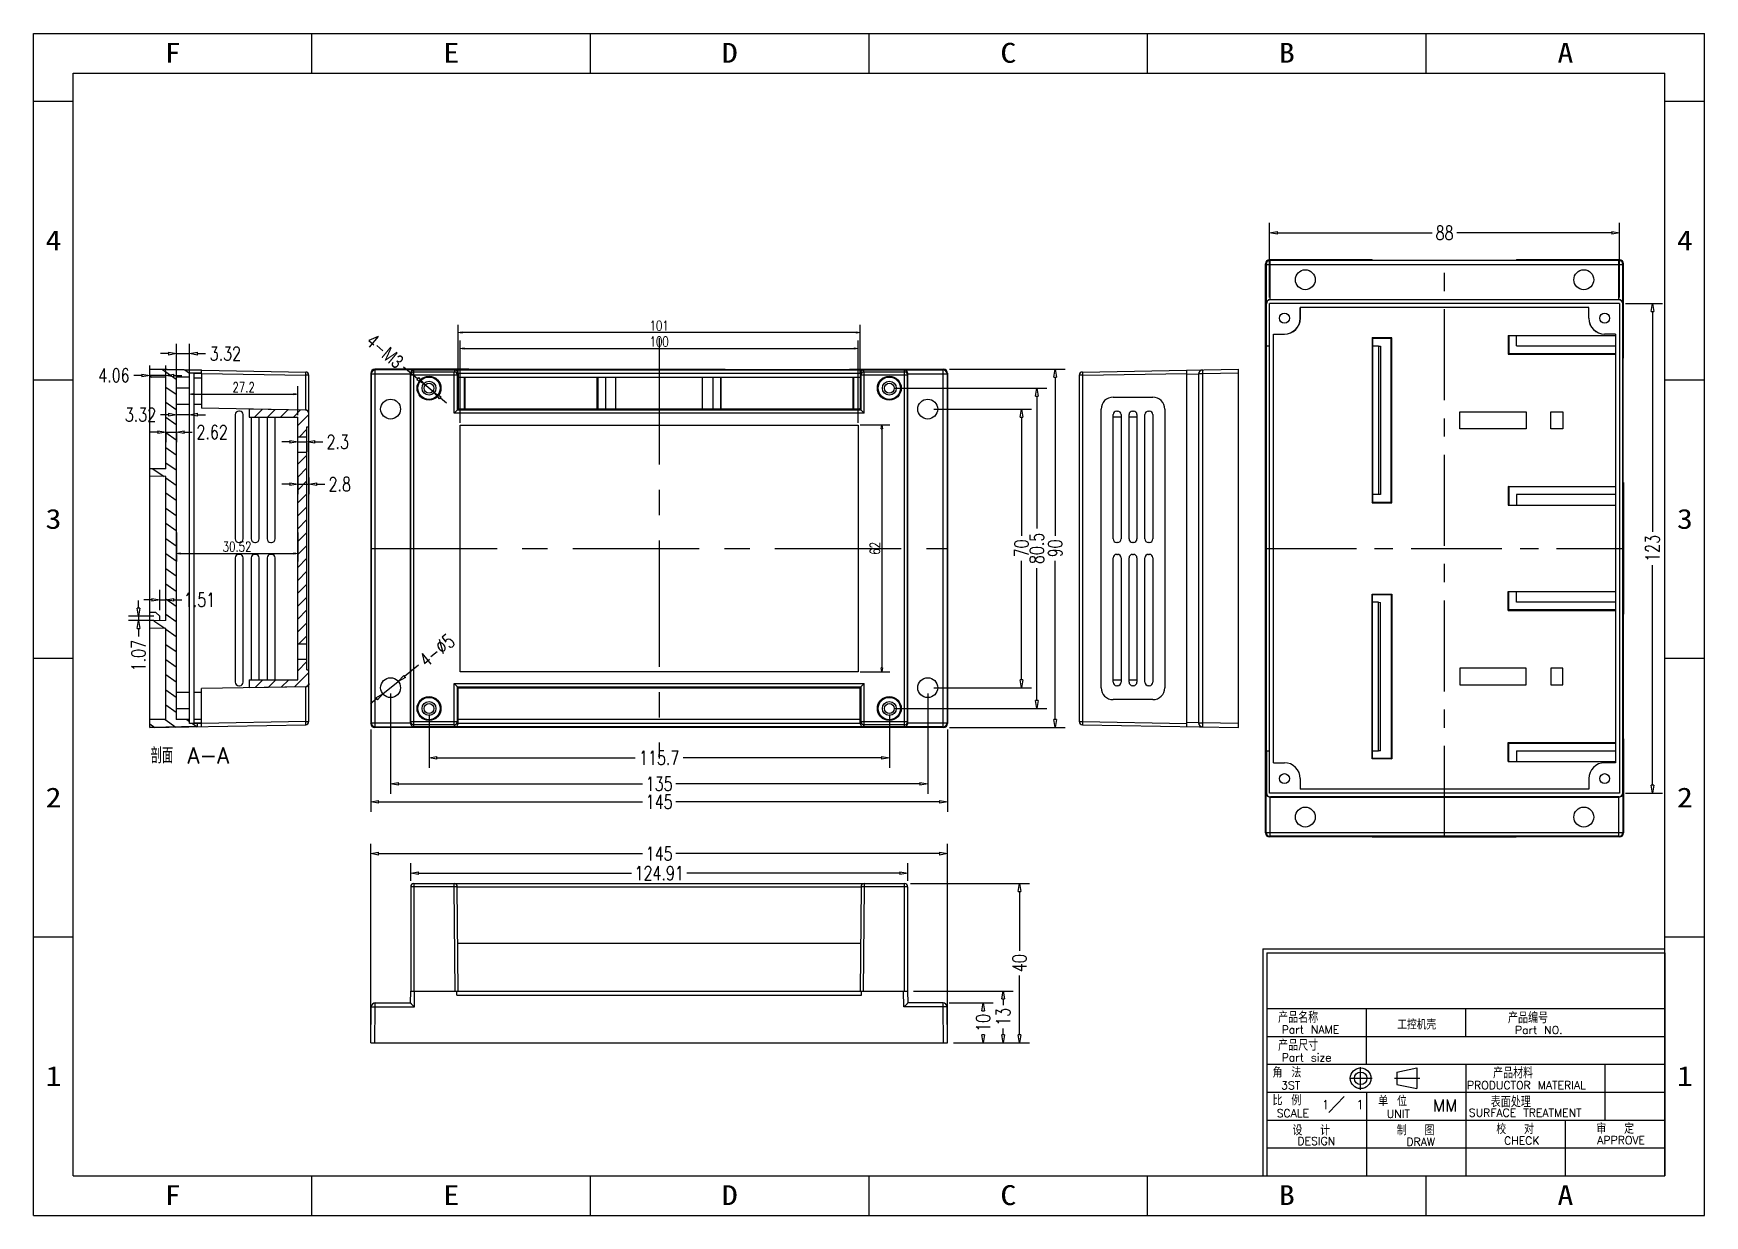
# Model space of a CAD drawing. Header units: millimetres. Extents: x 0 to 1526, y 0 to 688.
# Drawn here: x 1106 to 1526, y 391.3 to 688.3 of the extents above; entities that cross this region are included whole.
import ezdxf
from ezdxf.enums import TextEntityAlignment as Align

# ---------------------------------------------------------------- set-up
doc = ezdxf.new("R2010")
doc.units = ezdxf.units.MM
doc.header["$MEASUREMENT"] = 0
doc.linetypes.add('CENTER', pattern=[50.8, 31.75, -6.35, 6.35, -6.35])
doc.layers.get('0').update_dxf_attribs({"linetype": 'CONTINUOUS'})
doc.layers.get('Defpoints').update_dxf_attribs({"linetype": 'CONTINUOUS'})
for name, color, linetype in [('02___PRT_ALL_AXES', 7, 'CONTINUOUS'), ('center', 1, 'CENTER'), ('dim', 3, 'CONTINUOUS'), ('text', 3, 'CONTINUOUS')]:
    doc.layers.add(name, color=color, linetype=linetype)
doc.styles.add('romans', font='romans.shx', dxfattribs={"width": 0.75, "bigfont": 'fangsong.shx'})
doc.styles.get("Standard").update_dxf_attribs({"font": 'txt', "bigfont": 'gbcbig.shx'})
doc.styles.add('TEXTSTYLE_0', font='txt', dxfattribs={"width": 0.8})
doc.styles.add('TXT', font='txt.shx', dxfattribs={"bigfont": 'gbcbig.shx'})
doc.dimstyles.new('D2', dxfattribs={"dimtxt": 2.5, "dimasz": 1, "dimexe": 2, "dimexo": 0.5, "dimgap": 0.5, "dimtad": 1, "dimzin": 0, "dimdsep": 46, "dimtxsty": 'romans', "dimblk": 'CLOSEDBLANK', "dimcen": 0, "dimclrd": 4, "dimclre": 4, "dimclrt": 3, "dimadec": 0, "dimazin": 0, "dimtfac": 1, "dimtdec": 4, "dimtofl": 0, "dimtmove": 0, "dimatfit": 3, "dimfxl": 0, "dimtolj": 1, "dimtzin": 0, "dimarcsym": 0})
doc.dimstyles.new('MSTD', dxfattribs={"dimtxt": 3.5, "dimasz": 2, "dimexe": 2.5, "dimexo": 1.5, "dimgap": 1, "dimtad": 0, "dimzin": 0, "dimdsep": 46, "dimtxsty": 'romans', "dimblk": 'CLOSEDBLANK', "dimcen": 0, "dimclrd": 92, "dimclre": 92, "dimclrt": 3, "dimadec": 0, "dimazin": 0, "dimtfac": 1, "dimtdec": 4, "dimtofl": 0, "dimtmove": 0, "dimatfit": 3, "dimfxl": 0, "dimtolj": 1, "dimtzin": 0, "dimarcsym": 0})

msp = doc.modelspace()

# ---------------------------------------------------------------- texts
at = {"color": 3, "style": 'TXT'}
for s, height, p in [('产品名称', 2.8, (1418.773, 439.701)), ('产品编号', 2.8, (1476.546, 439.607)), ('Part NAME', 2, (1419.668, 437.012)), ('Part NO.', 2, (1478.291, 436.917)), ('产品尺寸', 2.8, (1418.773, 432.701)), ('角 法', 2.5, (1417.381, 425.992)), ('Part size', 2, (1419.668, 430.012)), ('产品材料', 2.8, (1472.791, 425.748)), ('3ST', 2, (1419.542, 423.005)), ('PRODUCTOR MATERIAL', 2, (1466.23, 423.048)), ('比 例', 2.5, (1417.381, 418.992)), ('单 位', 2.5, (1443.941, 418.792)), ('表面处理', 2.8, (1472.217, 418.493)), ('SCALE', 2, (1418.415, 416.005)), ('UNIT', 2, (1446.077, 415.843)), ('SURFACE TREATMENT', 2, (1466.709, 416.136)), ('设  计', 2.5, (1422.381, 411.458)), ('制  图', 2.5, (1448.605, 411.484)), ('校  对', 2.5, (1473.613, 411.76)), ('审  定', 2.5, (1498.766, 411.869)), ('DESIGN', 2, (1423.633, 409.015)), ('DRAW', 2, (1451.013, 408.824)), ('CHECK', 2, (1475.563, 409.126)), ('APPROVE', 2, (1498.989, 409.233))]:
    msp.add_text(s, height=height, dxfattribs=at).set_placement(p)
at = {"color": 6, "style": 'TXT'}
msp.add_text('工控机壳', height=2.4423, dxfattribs=at).set_placement((1453.61, 438.049), align=Align.CENTER)
msp.add_text('MM', height=3, dxfattribs=at).set_placement((1457.657, 417.434))
at = {"color": 2, "linetype": 'Continuous', "insert": (1155.195, 508.868), "char_height": 3.9688, "width": 19.05, "attachment_point": 3, "line_spacing_factor": 0.9}
msp.add_mtext('剖面 A-A', dxfattribs=at)
at = {"layer": 'text', "style": 'TXT'}
msp.add_text('1   1', height=2.25, dxfattribs=at).set_placement((1429.748, 418.041))

# ---------------------------------------------------------------- blocks, each defined once
blk = doc.blocks.new('_ClosedBlank')
at = {"color": 0, "linetype": 'ByBlock', "lineweight": -2}
for p, q in [((-1, 0.17), (0, 0)), ((-1, 0.17), (-1, -0.17)), ((0, 0), (-1, -0.17))]:
    blk.add_line(p, q, dxfattribs=at)
blk = doc.blocks.new('*D30')
at = {"layer": 'Defpoints', "color": 0}
for p in [(1174.7, 586.85), (1174.7, 585.7), (1172.4, 580.06)]:
    blk.add_point(p, dxfattribs=at)
at = {"layer": 'dim', "color": 92, "lineweight": -2}
for p, q in [((1172.4, 581.56), (1172.4, 588.2)), ((1170.4, 585.7), (1168.4, 585.7)), ((1172.4, 585.7), (1174.7, 585.7)), ((1174.7, 585.35), (1174.7, 583.2)), ((1176.7, 585.7), (1178.7, 585.7))]:
    blk.add_line(p, q, dxfattribs=at)
at = {"layer": 'dim', "color": 92, "lineweight": -2, "xscale": 2, "yscale": 2, "zscale": 2}
blk.add_blockref('_ClosedBlank', (1172.4, 585.7), dxfattribs=at)
at = {"layer": 'dim', "color": 92, "lineweight": -2, "xscale": 2, "yscale": 2, "zscale": 2, "rotation": 180}
blk.add_blockref('_ClosedBlank', (1174.7, 585.7), dxfattribs=at)
at = {"layer": 'dim', "color": 3, "insert": (1182.45, 585.7), "char_height": 3.5, "attachment_point": 5, "style": 'romans'}
blk.add_mtext('2.3', dxfattribs=at)
blk = doc.blocks.new('*D34')
at = {"layer": 'Defpoints', "color": 0}
for p in [(1172.4, 578.22), (1175.2, 578.22), (1175.2, 575.02)]:
    blk.add_point(p, dxfattribs=at)
at = {"layer": 'dim', "color": 92, "lineweight": -2}
for p, q in [((1172.4, 576.72), (1172.4, 572.52)), ((1175.2, 576.72), (1175.2, 572.52)), ((1170.4, 575.02), (1168.4, 575.02)), ((1172.4, 575.02), (1175.2, 575.02)), ((1177.2, 575.02), (1179.2, 575.02))]:
    blk.add_line(p, q, dxfattribs=at)
at = {"layer": 'dim', "color": 92, "lineweight": -2, "xscale": 2, "yscale": 2, "zscale": 2}
blk.add_blockref('_ClosedBlank', (1172.4, 575.02), dxfattribs=at)
at = {"layer": 'dim', "color": 92, "lineweight": -2, "xscale": 2, "yscale": 2, "zscale": 2, "rotation": 180}
blk.add_blockref('_ClosedBlank', (1175.2, 575.02), dxfattribs=at)
at = {"layer": 'dim', "color": 3, "insert": (1182.95, 575.02), "char_height": 3.5, "attachment_point": 5, "style": 'romans'}
blk.add_mtext('2.8', dxfattribs=at)
blk = doc.blocks.new('*D35')
at = {"layer": 'Defpoints', "color": 0}
for p in [(1139.26, 546.01), (1137.75, 541.86), (1139.26, 542.41)]:
    blk.add_point(p, dxfattribs=at)
at = {"layer": 'dim', "color": 92, "lineweight": -2}
for p, q in [((1135.75, 546.01), (1133.75, 546.01)), ((1137.75, 543.36), (1137.75, 548.51)), ((1137.75, 546.01), (1139.26, 546.01)), ((1139.26, 543.91), (1139.26, 548.51)), ((1141.26, 546.01), (1143.26, 546.01))]:
    blk.add_line(p, q, dxfattribs=at)
at = {"layer": 'dim', "color": 92, "lineweight": -2, "xscale": 2, "yscale": 2, "zscale": 2}
blk.add_blockref('_ClosedBlank', (1137.75, 546.01), dxfattribs=at)
at = {"layer": 'dim', "color": 92, "lineweight": -2, "xscale": 2, "yscale": 2, "zscale": 2, "rotation": 180}
blk.add_blockref('_ClosedBlank', (1139.26, 546.01), dxfattribs=at)
at = {"layer": 'dim', "color": 3, "insert": (1147.7, 546.01), "char_height": 3.5, "attachment_point": 5, "style": 'romans'}
blk.add_mtext('1.51', dxfattribs=at)
blk = doc.blocks.new('*D36')
at = {"layer": 'Defpoints', "color": 0}
for p in [(1145.2, 607.84), (1141.88, 600.11), (1145.2, 600.11)]:
    blk.add_point(p, dxfattribs=at)
at = {"layer": 'dim', "color": 92, "lineweight": -2}
for p, q in [((1141.88, 601.61), (1141.88, 610.34)), ((1145.2, 601.61), (1145.2, 610.34)), ((1139.88, 607.84), (1137.88, 607.84)), ((1141.88, 607.84), (1145.2, 607.84)), ((1147.2, 607.84), (1149.2, 607.84))]:
    blk.add_line(p, q, dxfattribs=at)
at = {"layer": 'dim', "color": 92, "lineweight": -2, "xscale": 2, "yscale": 2, "zscale": 2}
blk.add_blockref('_ClosedBlank', (1141.88, 607.84), dxfattribs=at)
at = {"layer": 'dim', "color": 92, "lineweight": -2, "xscale": 2, "yscale": 2, "zscale": 2, "rotation": 180}
blk.add_blockref('_ClosedBlank', (1145.2, 607.84), dxfattribs=at)
at = {"layer": 'dim', "color": 3, "insert": (1154.2, 607.84), "char_height": 3.5, "attachment_point": 5, "style": 'romans'}
blk.add_mtext('3.32', dxfattribs=at)
blk = doc.blocks.new('*D37')
at = {"layer": 'Defpoints', "color": 0}
for p in [(1139.26, 589.68), (1141.88, 589.68), (1141.88, 588.1)]:
    blk.add_point(p, dxfattribs=at)
at = {"layer": 'dim', "color": 92, "lineweight": -2}
for p, q in [((1137.26, 588.1), (1135.26, 588.1)), ((1139.26, 588.18), (1139.26, 585.6)), ((1139.26, 588.1), (1141.88, 588.1)), ((1141.88, 588.18), (1141.88, 585.6)), ((1143.88, 588.1), (1145.88, 588.1))]:
    blk.add_line(p, q, dxfattribs=at)
at = {"layer": 'dim', "color": 92, "lineweight": -2, "xscale": 2, "yscale": 2, "zscale": 2}
blk.add_blockref('_ClosedBlank', (1139.26, 588.1), dxfattribs=at)
at = {"layer": 'dim', "color": 92, "lineweight": -2, "xscale": 2, "yscale": 2, "zscale": 2, "rotation": 180}
blk.add_blockref('_ClosedBlank', (1141.88, 588.1), dxfattribs=at)
at = {"layer": 'dim', "color": 3, "insert": (1150.88, 588.1), "char_height": 3.5, "attachment_point": 5, "style": 'romans'}
blk.add_mtext('2.62', dxfattribs=at)
blk = doc.blocks.new('*D38')
at = {"layer": 'Defpoints', "color": 0}
for p in [(1141.88, 592.51), (1141.88, 592.51), (1145.2, 592.51)]:
    blk.add_point(p, dxfattribs=at)
at = {"layer": 'dim', "color": 92, "lineweight": -2}
for p, q in [((1139.88, 592.51), (1137.88, 592.51)), ((1141.88, 594.01), (1141.88, 595.01)), ((1145.2, 592.51), (1141.88, 592.51)), ((1145.2, 594.01), (1145.2, 595.01)), ((1147.2, 592.51), (1149.2, 592.51))]:
    blk.add_line(p, q, dxfattribs=at)
at = {"layer": 'dim', "color": 92, "lineweight": -2, "xscale": 2, "yscale": 2, "zscale": 2}
blk.add_blockref('_ClosedBlank', (1141.88, 592.51), dxfattribs=at)
at = {"layer": 'dim', "color": 92, "lineweight": -2, "xscale": 2, "yscale": 2, "zscale": 2, "rotation": 180}
blk.add_blockref('_ClosedBlank', (1145.2, 592.51), dxfattribs=at)
at = {"layer": 'dim', "color": 3, "insert": (1132.88, 592.51), "char_height": 3.5, "attachment_point": 5, "style": 'romans'}
blk.add_mtext('3.32', dxfattribs=at)
blk = doc.blocks.new('*D39')
at = {"layer": 'Defpoints', "color": 0}
for p in [(1135.2, 602.39), (1135.2, 597.82), (1139.26, 597.82)]:
    blk.add_point(p, dxfattribs=at)
at = {"layer": 'dim', "color": 92, "lineweight": -2}
for p, q in [((1135.2, 599.32), (1135.2, 604.89)), ((1139.26, 599.32), (1139.26, 604.89)), ((1133.2, 602.39), (1131.2, 602.39)), ((1139.26, 602.39), (1135.2, 602.39)), ((1141.26, 602.39), (1143.26, 602.39))]:
    blk.add_line(p, q, dxfattribs=at)
at = {"layer": 'dim', "color": 92, "lineweight": -2, "xscale": 2, "yscale": 2, "zscale": 2}
blk.add_blockref('_ClosedBlank', (1135.2, 602.39), dxfattribs=at)
at = {"layer": 'dim', "color": 92, "lineweight": -2, "xscale": 2, "yscale": 2, "zscale": 2, "rotation": 180}
blk.add_blockref('_ClosedBlank', (1139.26, 602.39), dxfattribs=at)
at = {"layer": 'dim', "color": 3, "insert": (1126.2, 602.39), "char_height": 3.5, "attachment_point": 5, "style": 'romans'}
blk.add_mtext('4.06', dxfattribs=at)
blk = doc.blocks.new('*D40')
at = {"layer": 'Defpoints', "color": 0}
for p in [(1330.72, 593.92), (1330.72, 523.92), (1354.28, 523.92)]:
    blk.add_point(p, dxfattribs=at)
at = {"layer": 'dim', "color": 92, "lineweight": -2}
for p, q in [((1332.22, 593.92), (1356.78, 593.92)), ((1354.28, 591.92), (1354.28, 562.04)), ((1354.28, 525.92), (1354.28, 555.79)), ((1332.22, 523.92), (1356.78, 523.92))]:
    blk.add_line(p, q, dxfattribs=at)
at = {"layer": 'dim', "color": 92, "lineweight": -2, "xscale": 2, "yscale": 2, "zscale": 2}
for p, rotation in [((1354.28, 593.92), 90), ((1354.28, 523.92), 270)]:
    blk.add_blockref('_ClosedBlank', p, dxfattribs=dict(at, rotation=rotation))
at = {"layer": 'dim', "color": 3, "insert": (1354.28, 558.92), "char_height": 3.5, "attachment_point": 5, "rotation": 90, "style": 'romans'}
blk.add_mtext('70', dxfattribs=at)
blk = doc.blocks.new('*D31')
at = {"layer": 'Defpoints', "color": 0}
for p in [(1321.07, 599.17), (1321.07, 518.67), (1358.16, 518.67)]:
    blk.add_point(p, dxfattribs=at)
at = {"layer": 'dim', "color": 92, "lineweight": -2}
for p, q in [((1322.57, 599.17), (1360.66, 599.17)), ((1358.16, 597.17), (1358.16, 563.92)), ((1358.16, 520.67), (1358.16, 553.92)), ((1322.57, 518.67), (1360.66, 518.67))]:
    blk.add_line(p, q, dxfattribs=at)
at = {"layer": 'dim', "color": 92, "lineweight": -2, "xscale": 2, "yscale": 2, "zscale": 2}
for p, rotation in [((1358.16, 599.17), 90), ((1358.16, 518.67), 270)]:
    blk.add_blockref('_ClosedBlank', p, dxfattribs=dict(at, rotation=rotation))
at = {"layer": 'dim', "color": 3, "insert": (1358.16, 558.92), "char_height": 3.5, "attachment_point": 5, "rotation": 90, "style": 'romans'}
blk.add_mtext('80.5', dxfattribs=at)
blk = doc.blocks.new('*D41')
at = {"layer": 'Defpoints', "color": 0}
for p in [(1334.72, 603.92), (1334.72, 513.92), (1362.75, 513.92)]:
    blk.add_point(p, dxfattribs=at)
at = {"layer": 'dim', "color": 92, "lineweight": -2}
for p, q in [((1336.22, 603.92), (1365.25, 603.92)), ((1362.75, 601.92), (1362.75, 562.04)), ((1362.75, 515.92), (1362.75, 555.79)), ((1336.22, 513.92), (1365.25, 513.92))]:
    blk.add_line(p, q, dxfattribs=at)
at = {"layer": 'dim', "color": 92, "lineweight": -2, "xscale": 2, "yscale": 2, "zscale": 2}
for p, rotation in [((1362.75, 603.92), 90), ((1362.75, 513.92), 270)]:
    blk.add_blockref('_ClosedBlank', p, dxfattribs=dict(at, rotation=rotation))
at = {"layer": 'dim', "color": 3, "insert": (1362.75, 558.92), "char_height": 3.5, "attachment_point": 5, "rotation": 90, "style": 'romans'}
blk.add_mtext('90', dxfattribs=at)
blk = doc.blocks.new('*D42')
at = {"layer": 'Defpoints', "color": 0}
for p in [(1205.38, 518.68), (1321.08, 518.67), (1321.08, 506.28)]:
    blk.add_point(p, dxfattribs=at)
at = {"layer": 'dim', "color": 92, "lineweight": -2}
for p, q in [((1205.38, 517.18), (1205.38, 503.78)), ((1321.08, 517.17), (1321.08, 503.78)), ((1207.38, 506.28), (1257.17, 506.28)), ((1319.08, 506.28), (1269.29, 506.28))]:
    blk.add_line(p, q, dxfattribs=at)
at = {"layer": 'dim', "color": 92, "lineweight": -2, "xscale": 2, "yscale": 2, "zscale": 2, "rotation": 180}
blk.add_blockref('_ClosedBlank', (1205.38, 506.28), dxfattribs=at)
at = {"layer": 'dim', "color": 92, "lineweight": -2, "xscale": 2, "yscale": 2, "zscale": 2}
blk.add_blockref('_ClosedBlank', (1321.08, 506.28), dxfattribs=at)
at = {"layer": 'dim', "color": 3, "insert": (1263.23, 506.28), "char_height": 3.5, "attachment_point": 5, "style": 'romans'}
blk.add_mtext('115.7', dxfattribs=at)
blk = doc.blocks.new('*D43')
at = {"layer": 'Defpoints', "color": 0}
for p in [(1195.72, 523.92), (1330.72, 523.92), (1330.72, 499.73)]:
    blk.add_point(p, dxfattribs=at)
at = {"layer": 'dim', "color": 92, "lineweight": -2}
for p, q in [((1195.72, 522.42), (1195.72, 497.23)), ((1330.72, 522.42), (1330.72, 497.23)), ((1197.72, 499.73), (1259.04, 499.73)), ((1328.72, 499.73), (1267.41, 499.73))]:
    blk.add_line(p, q, dxfattribs=at)
at = {"layer": 'dim', "color": 92, "lineweight": -2, "xscale": 2, "yscale": 2, "zscale": 2, "rotation": 180}
blk.add_blockref('_ClosedBlank', (1195.72, 499.73), dxfattribs=at)
at = {"layer": 'dim', "color": 92, "lineweight": -2, "xscale": 2, "yscale": 2, "zscale": 2}
blk.add_blockref('_ClosedBlank', (1330.72, 499.73), dxfattribs=at)
at = {"layer": 'dim', "color": 3, "insert": (1263.22, 499.73), "char_height": 3.5, "attachment_point": 5, "style": 'romans'}
blk.add_mtext('135', dxfattribs=at)
blk = doc.blocks.new('*D44')
at = {"layer": 'Defpoints', "color": 0}
for p in [(1190.72, 514.92), (1335.72, 514.92), (1335.72, 495.25)]:
    blk.add_point(p, dxfattribs=at)
at = {"layer": 'dim', "color": 92, "lineweight": -2}
for p, q in [((1190.72, 513.42), (1190.72, 492.75)), ((1335.72, 513.42), (1335.72, 492.75)), ((1192.72, 495.25), (1259.04, 495.25)), ((1333.72, 495.25), (1267.41, 495.25))]:
    blk.add_line(p, q, dxfattribs=at)
at = {"layer": 'dim', "color": 92, "lineweight": -2, "xscale": 2, "yscale": 2, "zscale": 2, "rotation": 180}
blk.add_blockref('_ClosedBlank', (1190.72, 495.25), dxfattribs=at)
at = {"layer": 'dim', "color": 92, "lineweight": -2, "xscale": 2, "yscale": 2, "zscale": 2}
blk.add_blockref('_ClosedBlank', (1335.72, 495.25), dxfattribs=at)
at = {"layer": 'dim', "color": 3, "insert": (1263.22, 495.25), "char_height": 3.5, "attachment_point": 5, "style": 'romans'}
blk.add_mtext('145', dxfattribs=at)
blk = doc.blocks.new('*D45')
at = {"layer": 'Defpoints', "color": 0}
for p in [(1334.57, 444.71), (1335.72, 434.71), (1344.64, 434.71)]:
    blk.add_point(p, dxfattribs=at)
at = {"layer": 'dim', "color": 92, "lineweight": -2}
for p, q in [((1336.07, 444.71), (1347.14, 444.71)), ((1344.64, 442.71), (1344.64, 442.64)), ((1337.22, 434.71), (1347.14, 434.71)), ((1344.64, 436.71), (1344.64, 436.77))]:
    blk.add_line(p, q, dxfattribs=at)
at = {"layer": 'dim', "color": 92, "lineweight": -2, "xscale": 2, "yscale": 2, "zscale": 2}
for p, rotation in [((1344.64, 444.71), 90), ((1344.64, 434.71), 270)]:
    blk.add_blockref('_ClosedBlank', p, dxfattribs=dict(at, rotation=rotation))
at = {"layer": 'dim', "color": 3, "insert": (1344.64, 439.71), "char_height": 3.5, "attachment_point": 5, "rotation": 90, "style": 'romans'}
blk.add_mtext('10', dxfattribs=at)
blk = doc.blocks.new('*D46')
at = {"layer": 'Defpoints', "color": 0}
for p in [(1324.87, 474.71), (1335.72, 434.71), (1353.78, 434.71)]:
    blk.add_point(p, dxfattribs=at)
at = {"layer": 'dim', "color": 92, "lineweight": -2}
for p, q in [((1326.37, 474.71), (1356.28, 474.71)), ((1353.78, 472.71), (1353.78, 457.83)), ((1353.78, 436.71), (1353.78, 451.58)), ((1337.22, 434.71), (1356.28, 434.71))]:
    blk.add_line(p, q, dxfattribs=at)
at = {"layer": 'dim', "color": 92, "lineweight": -2, "xscale": 2, "yscale": 2, "zscale": 2}
for p, rotation in [((1353.78, 474.71), 90), ((1353.78, 434.71), 270)]:
    blk.add_blockref('_ClosedBlank', p, dxfattribs=dict(at, rotation=rotation))
at = {"layer": 'dim', "color": 3, "insert": (1353.78, 454.71), "char_height": 3.5, "attachment_point": 5, "rotation": 90, "style": 'romans'}
blk.add_mtext('40', dxfattribs=at)
blk = doc.blocks.new('*D47')
at = {"layer": 'Defpoints', "color": 0}
for p in [(1335.72, 482.22), (1190.72, 434.71), (1335.72, 434.71)]:
    blk.add_point(p, dxfattribs=at)
at = {"layer": 'dim', "color": 92, "lineweight": -2}
for p, q in [((1190.72, 436.21), (1190.72, 484.72)), ((1335.72, 436.21), (1335.72, 484.72)), ((1192.72, 482.22), (1259.04, 482.22)), ((1333.72, 482.22), (1267.41, 482.22))]:
    blk.add_line(p, q, dxfattribs=at)
at = {"layer": 'dim', "color": 92, "lineweight": -2, "xscale": 2, "yscale": 2, "zscale": 2, "rotation": 180}
blk.add_blockref('_ClosedBlank', (1190.72, 482.22), dxfattribs=at)
at = {"layer": 'dim', "color": 92, "lineweight": -2, "xscale": 2, "yscale": 2, "zscale": 2}
blk.add_blockref('_ClosedBlank', (1335.72, 482.22), dxfattribs=at)
at = {"layer": 'dim', "color": 3, "insert": (1263.22, 482.22), "char_height": 3.5, "attachment_point": 5, "style": 'romans'}
blk.add_mtext('145', dxfattribs=at)
blk = doc.blocks.new('*D48')
at = {"layer": 'Defpoints', "color": 0}
for p in [(1325.68, 477.33), (1200.78, 473.91), (1325.68, 473.9)]:
    blk.add_point(p, dxfattribs=at)
at = {"layer": 'dim', "color": 92, "lineweight": -2}
for p, q in [((1200.78, 475.41), (1200.78, 479.83)), ((1325.68, 475.4), (1325.68, 479.83)), ((1202.78, 477.33), (1256.29, 477.33)), ((1323.68, 477.33), (1270.17, 477.33))]:
    blk.add_line(p, q, dxfattribs=at)
at = {"layer": 'dim', "color": 92, "lineweight": -2, "xscale": 2, "yscale": 2, "zscale": 2, "rotation": 180}
blk.add_blockref('_ClosedBlank', (1200.78, 477.33), dxfattribs=at)
at = {"layer": 'dim', "color": 92, "lineweight": -2, "xscale": 2, "yscale": 2, "zscale": 2}
blk.add_blockref('_ClosedBlank', (1325.68, 477.33), dxfattribs=at)
at = {"layer": 'dim', "color": 3, "insert": (1263.23, 477.33), "char_height": 3.5, "attachment_point": 5, "style": 'romans'}
blk.add_mtext('124.91', dxfattribs=at)
blk = doc.blocks.new('*D51')
at = {"layer": 'Defpoints', "color": 0}
for p in [(1137.75, 541.86), (1132.35, 540.78), (1137.75, 540.78)]:
    blk.add_point(p, dxfattribs=at)
at = {"layer": 'dim', "color": 92, "lineweight": -2}
for p, q in [((1136.25, 541.86), (1129.85, 541.86)), ((1132.35, 543.86), (1132.35, 545.86)), ((1132.35, 541.86), (1132.35, 540.78)), ((1136.25, 540.78), (1129.85, 540.78)), ((1132.35, 538.78), (1132.35, 536.78))]:
    blk.add_line(p, q, dxfattribs=at)
at = {"layer": 'dim', "color": 92, "lineweight": -2, "xscale": 2, "yscale": 2, "zscale": 2}
for p, rotation in [((1132.35, 541.86), 270), ((1132.35, 540.78), 90)]:
    blk.add_blockref('_ClosedBlank', p, dxfattribs=dict(at, rotation=rotation))
at = {"layer": 'dim', "color": 3, "insert": (1132.35, 531.97), "char_height": 3.5, "attachment_point": 5, "rotation": 90, "style": 'romans'}
blk.add_mtext('1.07', dxfattribs=at)
blk = doc.blocks.new('SUN_6HWZ35TKXU86YGHH1AY77V3D6FJ')
at = {"color": 7, "linetype": 'Continuous'}
for p, q in [((-420, 297), (0, 297)), ((-420, 0), (-420, 297)), ((-350, 287), (-350, 297)), ((-280, 287), (-280, 297)), ((-210, 287), (-210, 297)), ((-140, 287), (-140, 297)), ((-70, 287), (-70, 297)), ((0, 0), (0, 297)), ((-410, 287), (-10, 287)), ((-410, 10), (-410, 287)), ((-10, 10), (-10, 287)), ((-420, 280), (-410, 280)), ((-10, 280), (0, 280)), ((-420, 210), (-410, 210)), ((-10, 210), (0, 210)), ((-420, 140), (-410, 140)), ((-10, 140), (0, 140)), ((-420, 70), (-410, 70)), ((-10, 70), (0, 70)), ((-410, 10), (-10, 10)), ((-350, 0), (-350, 10)), ((-280, 0), (-280, 10)), ((-210, 0), (-210, 10)), ((-140, 0), (-140, 10)), ((-70, 0), (-70, 10)), ((-420, 0), (0, 0))]:
    blk.add_line(p, q, dxfattribs=at)
at = {"color": 2, "style": 'TEXTSTYLE_0'}
for s, width, p, p2 in [('F', 0.937143, (-386.98, 289.63), (-382.98, 289.63)), ('E', 0.858217, (-316.98, 289.63), (-312.98, 289.63)), ('D', 0.792749, (-246.98, 289.63), (-242.98, 289.63)), ('C', 0.792749, (-176.98, 289.63), (-172.98, 289.63)), ('B', 0.858217, (-106.98, 289.63), (-102.98, 289.63)), ('A', 0.858217, (-36.98, 289.63), (-32.98, 289.63)), ('4', 1.030029, (-416.95, 242.54), (-412.95, 242.54)), ('4', 1.030029, (-6.95, 242.54), (-2.95, 242.54)), ('3', 1.030029, (-416.95, 172.54), (-412.95, 172.54)), ('3', 1.030029, (-6.95, 172.54), (-2.95, 172.54)), ('2', 1.030029, (-416.95, 102.54), (-412.95, 102.54)), ('2', 1.030029, (-6.95, 102.54), (-2.95, 102.54)), ('1', 1.030029, (-416.95, 32.54), (-412.95, 32.54)), ('1', 1.030029, (-6.95, 32.54), (-2.95, 32.54)), ('F', 0.937143, (-386.98, 2.63), (-382.98, 2.63)), ('E', 0.858217, (-316.98, 2.63), (-312.98, 2.63)), ('D', 0.792749, (-246.98, 2.63), (-242.98, 2.63)), ('C', 0.792749, (-176.98, 2.63), (-172.98, 2.63)), ('B', 0.858217, (-106.98, 2.63), (-102.98, 2.63)), ('A', 0.858217, (-36.98, 2.63), (-32.98, 2.63))]:
    blk.add_text(s, height=5, dxfattribs=dict(at, width=width)).set_placement(p, p2, align=Align.FIT)
blk = doc.blocks.new('*D32')
at = {"layer": 'Defpoints', "color": 0}
for p in [(1504.61, 638.23), (1416.61, 620.42), (1504.61, 620.42)]:
    blk.add_point(p, dxfattribs=at)
at = {"layer": 'dim', "color": 92, "lineweight": -2}
for p, q in [((1416.61, 621.92), (1416.61, 640.73)), ((1504.61, 621.92), (1504.61, 640.73)), ((1418.61, 638.23), (1457.48, 638.23)), ((1502.61, 638.23), (1463.73, 638.23))]:
    blk.add_line(p, q, dxfattribs=at)
at = {"layer": 'dim', "color": 92, "lineweight": -2, "xscale": 2, "yscale": 2, "zscale": 2, "rotation": 180}
blk.add_blockref('_ClosedBlank', (1416.61, 638.23), dxfattribs=at)
at = {"layer": 'dim', "color": 92, "lineweight": -2, "xscale": 2, "yscale": 2, "zscale": 2}
blk.add_blockref('_ClosedBlank', (1504.61, 638.23), dxfattribs=at)
at = {"layer": 'dim', "color": 3, "insert": (1460.61, 638.23), "char_height": 3.5, "attachment_point": 5, "style": 'romans'}
blk.add_mtext('88', dxfattribs=at)
blk = doc.blocks.new('*D33')
at = {"layer": 'Defpoints', "color": 0}
for p in [(1504.61, 620.42), (1504.61, 497.42), (1512.88, 497.42)]:
    blk.add_point(p, dxfattribs=at)
at = {"layer": 'dim', "color": 92, "lineweight": -2}
for p, q in [((1506.11, 620.42), (1515.38, 620.42)), ((1512.88, 618.42), (1512.88, 563.1)), ((1512.88, 499.42), (1512.88, 554.73)), ((1506.11, 497.42), (1515.38, 497.42))]:
    blk.add_line(p, q, dxfattribs=at)
at = {"layer": 'dim', "color": 92, "lineweight": -2, "xscale": 2, "yscale": 2, "zscale": 2}
for p, rotation in [((1512.88, 620.42), 90), ((1512.88, 497.42), 270)]:
    blk.add_blockref('_ClosedBlank', p, dxfattribs=dict(at, rotation=rotation))
at = {"layer": 'dim', "color": 3, "insert": (1512.88, 558.92), "char_height": 3.5, "attachment_point": 5, "rotation": 90, "style": 'romans'}
blk.add_mtext('123', dxfattribs=at)
blk = doc.blocks.new('*D52')
at = {"layer": 'Defpoints', "color": 0}
for p in [(1141.88, 563.4), (1172.4, 563.4), (1172.4, 557.6)]:
    blk.add_point(p, dxfattribs=at)
at = {"layer": 'dim', "color": 4, "lineweight": -2}
for p, q in [((1141.88, 562.9), (1141.88, 555.6)), ((1172.4, 562.9), (1172.4, 555.6)), ((1142.88, 557.6), (1171.4, 557.6))]:
    blk.add_line(p, q, dxfattribs=at)
at = {"layer": 'dim', "color": 4, "lineweight": -2, "rotation": 180}
blk.add_blockref('_ClosedBlank', (1141.88, 557.6), dxfattribs=at)
at = {"layer": 'dim', "color": 4, "lineweight": -2}
blk.add_blockref('_ClosedBlank', (1172.4, 557.6), dxfattribs=at)
at = {"layer": 'dim', "color": 3, "insert": (1157.14, 559.35), "char_height": 2.5, "attachment_point": 5, "style": 'romans'}
blk.add_mtext('30.52', dxfattribs=at)
blk = doc.blocks.new('*D53')
at = {"layer": 'Defpoints', "color": 0}
for p in [(1325.67, 447.71), (1335.72, 434.71), (1349.66, 434.71)]:
    blk.add_point(p, dxfattribs=at)
at = {"layer": 'dim', "color": 92, "lineweight": -2}
for p, q in [((1327.17, 447.71), (1352.16, 447.71)), ((1349.66, 445.71), (1349.66, 444.14)), ((1349.66, 436.71), (1349.66, 438.27)), ((1337.22, 434.71), (1352.16, 434.71))]:
    blk.add_line(p, q, dxfattribs=at)
at = {"layer": 'dim', "color": 92, "lineweight": -2, "xscale": 2, "yscale": 2, "zscale": 2}
for p, rotation in [((1349.66, 447.71), 90), ((1349.66, 434.71), 270)]:
    blk.add_blockref('_ClosedBlank', p, dxfattribs=dict(at, rotation=rotation))
at = {"layer": 'dim', "color": 3, "insert": (1349.66, 441.21), "char_height": 3.5, "attachment_point": 5, "rotation": 90, "style": 'romans'}
blk.add_mtext('13', dxfattribs=at)
blk = doc.blocks.new('*D54')
at = {"layer": 'Defpoints', "color": 0}
for p in [(1172.4, 597.65), (1145.2, 595.16), (1172.4, 591.92)]:
    blk.add_point(p, dxfattribs=at)
at = {"layer": 'dim', "color": 4, "lineweight": -2}
for p, q in [((1145.2, 595.66), (1145.2, 599.65)), ((1146.2, 597.65), (1171.4, 597.65)), ((1172.4, 592.42), (1172.4, 599.65))]:
    blk.add_line(p, q, dxfattribs=at)
at = {"layer": 'dim', "color": 4, "lineweight": -2, "rotation": 180}
blk.add_blockref('_ClosedBlank', (1145.2, 597.65), dxfattribs=at)
at = {"layer": 'dim', "color": 4, "lineweight": -2}
blk.add_blockref('_ClosedBlank', (1172.4, 597.65), dxfattribs=at)
at = {"layer": 'dim', "color": 3, "insert": (1158.8, 599.4), "char_height": 2.5, "attachment_point": 5, "style": 'romans'}
blk.add_mtext('27.2', dxfattribs=at)
blk = doc.blocks.new('*D55')
at = {"layer": 'Defpoints', "color": 0}
for p in [(1313.22, 609.12), (1213.22, 589.92), (1313.22, 589.92)]:
    blk.add_point(p, dxfattribs=at)
at = {"layer": 'dim', "color": 4, "lineweight": -2}
for p, q in [((1213.22, 590.42), (1213.22, 611.12)), ((1214.22, 609.12), (1312.22, 609.12)), ((1313.22, 590.42), (1313.22, 611.12))]:
    blk.add_line(p, q, dxfattribs=at)
at = {"layer": 'dim', "color": 4, "lineweight": -2, "rotation": 180}
blk.add_blockref('_ClosedBlank', (1213.22, 609.12), dxfattribs=at)
at = {"layer": 'dim', "color": 4, "lineweight": -2}
blk.add_blockref('_ClosedBlank', (1313.22, 609.12), dxfattribs=at)
at = {"layer": 'dim', "color": 3, "insert": (1263.22, 610.87), "char_height": 2.5, "attachment_point": 5, "style": 'romans'}
blk.add_mtext('100', dxfattribs=at)
blk = doc.blocks.new('*D56')
at = {"layer": 'Defpoints', "color": 0}
for p in [(1313.22, 589.92), (1313.22, 527.92), (1319.2, 527.92)]:
    blk.add_point(p, dxfattribs=at)
at = {"layer": 'dim', "color": 4, "lineweight": -2}
for p, q in [((1313.72, 589.92), (1321.2, 589.92)), ((1319.2, 588.92), (1319.2, 528.92)), ((1313.72, 527.92), (1321.2, 527.92))]:
    blk.add_line(p, q, dxfattribs=at)
for p, rotation in [((1319.2, 589.92), 90), ((1319.2, 527.92), 270)]:
    blk.add_blockref('_ClosedBlank', p, dxfattribs=dict(at, rotation=rotation))
at = {"layer": 'dim', "color": 3, "insert": (1317.45, 558.92), "char_height": 2.5, "attachment_point": 5, "rotation": 90, "style": 'romans'}
blk.add_mtext('62', dxfattribs=at)
blk = doc.blocks.new('*D57')
at = {"layer": 'Defpoints', "color": 0}
for p in [(1212.72, 613.12), (1212.72, 601.92), (1313.72, 602.33)]:
    blk.add_point(p, dxfattribs=at)
at = {"layer": 'dim', "color": 4, "lineweight": -2}
for p, q in [((1212.72, 602.42), (1212.72, 615.12)), ((1313.72, 602.83), (1313.72, 615.12)), ((1312.72, 613.12), (1213.72, 613.12))]:
    blk.add_line(p, q, dxfattribs=at)
at = {"layer": 'dim', "color": 4, "lineweight": -2, "rotation": 180}
blk.add_blockref('_ClosedBlank', (1212.72, 613.12), dxfattribs=at)
at = {"layer": 'dim', "color": 4, "lineweight": -2}
blk.add_blockref('_ClosedBlank', (1313.72, 613.12), dxfattribs=at)
at = {"layer": 'dim', "color": 3, "insert": (1263.22, 614.87), "char_height": 2.5, "attachment_point": 5, "style": 'romans'}
blk.add_mtext('101', dxfattribs=at)
blk = doc.blocks.new('*D49')
at = {"layer": 'Defpoints', "color": 0}
for p in [(1197.67, 525.48), (1193.78, 522.35)]:
    blk.add_point(p, dxfattribs=at)
at = {"layer": 'dim', "color": 92, "lineweight": -2}
for p, q in [((1202.75, 529.57), (1199.23, 526.74)), ((1193.78, 522.35), (1197.67, 525.48)), ((1192.22, 521.09), (1190.66, 519.84))]:
    blk.add_line(p, q, dxfattribs=at)
at = {"layer": 'dim', "color": 92, "lineweight": -2, "xscale": 2, "yscale": 2, "zscale": 2}
for p, rotation in [((1197.67, 525.48), 218.8343885029743), ((1193.78, 522.35), 38.83438850297432)]:
    blk.add_blockref('_ClosedBlank', p, dxfattribs=dict(at, rotation=rotation))
at = {"layer": 'dim', "color": 3, "insert": (1207.37, 533.29), "char_height": 3.5, "attachment_point": 5, "rotation": 38.8344, "style": 'romans'}
blk.add_mtext('4-∅5', dxfattribs=at)
blk = doc.blocks.new('*D50')
at = {"layer": 'Defpoints', "color": 0}
for p in [(1204.04, 600.28), (1206.72, 598.03)]:
    blk.add_point(p, dxfattribs=at)
at = {"layer": 'dim', "color": 92, "lineweight": -2}
for p, q in [((1198.99, 604.51), (1202.5, 601.56)), ((1206.72, 598.03), (1204.04, 600.28)), ((1208.25, 596.75), (1209.79, 595.46))]:
    blk.add_line(p, q, dxfattribs=at)
at = {"layer": 'dim', "color": 92, "lineweight": -2, "xscale": 2, "yscale": 2, "zscale": 2}
for p, rotation in [((1204.04, 600.28), 320.0560604423461), ((1206.72, 598.03), 140.0560604423461)]:
    blk.add_blockref('_ClosedBlank', p, dxfattribs=dict(at, rotation=rotation))
at = {"layer": 'dim', "color": 3, "insert": (1194.27, 608.46), "char_height": 3.5, "attachment_point": 5, "rotation": 320.0561, "style": 'romans'}
blk.add_mtext('4-{\\fArial|b0|i0|c0|p32;M3}', dxfattribs=at)

# ---------------------------------------------------------------- dimensions: what is measured, and where the dimension line sits
at = {"layer": 'dim'}
for base, p1, p2, dimstyle, picture, middle in [((1504.608, 638.234), (1416.608, 620.416), (1504.608, 620.416), 'MSTD', '*D32', (1460.608, 638.234)), ((1212.723, 613.121), (1313.723, 602.327), (1212.723, 601.916), 'D2', '*D57', (1263.223, 614.871)), ((1145.195, 607.844), (1141.875, 600.112), (1145.195, 600.112), 'MSTD', '*D36', (1154.195, 607.844)), ((1313.223, 609.118), (1213.223, 589.916), (1313.223, 589.916), 'D2', '*D55', (1263.223, 610.868)), ((1135.1951, 602.3882), (1139.2597, 597.8196), (1135.1951, 597.8196), 'MSTD', '*D39', (1126.1951, 602.3882)), ((1172.395, 597.652), (1145.195, 595.164), (1172.395, 591.916), 'D2', '*D54', (1158.795, 599.402)), ((1141.875, 592.512), (1145.195, 592.512), (1141.875, 592.512), 'MSTD', '*D38', (1132.875, 592.512)), ((1141.8753, 588.0971), (1139.2597, 589.6837), (1141.8753, 589.6837), 'MSTD', '*D37', (1150.8753, 588.0971)), ((1174.695, 585.704), (1172.395, 580.056), (1174.695, 586.853), 'MSTD', '*D30', (1182.445, 585.704)), ((1175.195, 575.021), (1172.395, 578.218), (1175.195, 578.218), 'MSTD', '*D34', (1182.945, 575.021)), ((1172.395, 557.595), (1141.875, 563.398), (1172.395, 563.398), 'D2', '*D52', (1157.135, 559.345)), ((1139.26, 546.015), (1137.751, 541.856), (1139.26, 542.412), 'MSTD', '*D35', (1147.697, 546.015)), ((1330.723, 499.732), (1195.723, 523.916), (1330.723, 523.916), 'MSTD', '*D43', (1263.223, 499.732)), ((1321.078, 506.276), (1205.378, 518.676), (1321.078, 518.666), 'MSTD', '*D42', (1263.228, 506.276)), ((1335.723, 495.251), (1190.723, 514.916), (1335.723, 514.916), 'MSTD', '*D44', (1263.223, 495.251)), ((1335.723, 482.223), (1190.723, 434.706), (1335.723, 434.706), 'MSTD', '*D47', (1263.223, 482.223)), ((1325.681, 477.326), (1200.775, 473.906), (1325.681, 473.902), 'MSTD', '*D48', (1263.228, 477.326))]:
    dim = msp.add_linear_dim(base=base, p1=p1, p2=p2, dimstyle=dimstyle, dxfattribs=at)
    dim.commit()
    dim.dimension.update_dxf_attribs({"geometry": picture, "text_midpoint": middle, "dimtype": 160})
for base, p1, p2, dimstyle, picture, middle in [((1512.882, 497.416), (1504.608, 620.416), (1504.608, 497.416), 'MSTD', '*D33', (1512.882, 558.916)), ((1362.752, 513.916), (1334.723, 603.916), (1334.723, 513.916), 'MSTD', '*D41', (1362.752, 558.916)), ((1358.159, 518.666), (1321.068, 599.166), (1321.068, 518.666), 'MSTD', '*D31', (1358.159, 558.916)), ((1354.277, 523.916), (1330.723, 593.916), (1330.723, 523.916), 'MSTD', '*D40', (1354.277, 558.916)), ((1319.203, 527.916), (1313.223, 589.916), (1313.223, 527.916), 'D2', '*D56', (1317.453, 558.916)), ((1132.346, 540.782), (1137.751, 541.856), (1137.751, 540.782), 'MSTD', '*D51', (1132.346, 531.969)), ((1353.777, 434.706), (1324.871, 474.706), (1335.723, 434.706), 'MSTD', '*D46', (1353.777, 454.706)), ((1349.662, 434.706), (1325.671, 447.706), (1335.723, 434.706), 'MSTD', '*D53', (1349.662, 441.206)), ((1344.638, 434.706), (1334.566, 444.706), (1335.723, 434.706), 'MSTD', '*D45', (1344.638, 439.706))]:
    dim = msp.add_linear_dim(base=base, p1=p1, p2=p2, angle=90, dimstyle=dimstyle, dxfattribs=at)
    dim.commit()
    dim.dimension.update_dxf_attribs({"geometry": picture, "text_midpoint": middle, "dimtype": 160})
for base, text, picture, middle in [((1204.036, 600.28), '4-{\\fArial|b0|i0|c0|p32;M3}', '*D50', (1194.269, 608.459)), ((1197.670487973, 525.483967701), '4-<>', '*D49', (1207.372221405, 533.293953402))]:
    dim = msp.add_linear_dim(base=base, p1=(0, 0), p2=(0, 0), text=text, dimstyle='MSTD', dxfattribs=at)
    dim.commit()
    dim.dimension.update_dxf_attribs({"geometry": picture, "text_midpoint": middle, "dimtype": 160})

# ---------------------------------------------------------------- hatches: boundary and pattern name
h = msp.add_hatch()
h.set_pattern_fill('DEFAULT__1', color=2, scale=3.115165, angle=325, style=0)
h.set_pattern_definition([(325, (1063.8542, 306.1904), (1.786785, 2.551794), [])])
h.paths.add_polyline_path([(1139.26, 540.808), (1135.195, 540.737), (1135.195, 538.899), (1139.26, 538.828), (1139.26, 515.916), (1135.195, 515.916), (1135.195, 513.916), (1147.195, 514.126), (1147.195, 514.916), (1145.195, 514.916), (1145.195, 515.916), (1141.875, 515.916), (1141.875, 601.916), (1145.195, 601.916), (1145.195, 602.916), (1148.195, 602.916), (1148.195, 603.689), (1135.195, 603.916), (1135.195, 601.916), (1139.26, 601.916), (1139.26, 578.936), (1135.195, 578.936), (1135.195, 577.027), (1139.26, 576.956)])
h = msp.add_hatch()
h.set_pattern_fill('A', color=2, scale=2.292206, angle=45, style=0)
h.set_pattern_definition([(45, (1063.8542, 306.1904), (-1.620835, 1.620835), [])])
edge = h.paths.add_edge_path()
edge.add_spline(control_points=[(1175.195, 524.964), (1175.195, 524.502), (1174.871, 524.172), (1174.409, 524.164)], knot_values=[0, 0, 0, 0, 1, 1, 1, 1], degree=3, periodic=0)
edge.add_line((1174.409, 524.164), (1160.195, 523.916))
edge.add_line((1160.195, 523.916), (1160.195, 525.916))
edge.add_line((1160.195, 525.916), (1172.395, 525.916))
edge.add_line((1172.395, 525.916), (1172.395, 530.98))
edge.add_line((1172.395, 530.98), (1174.695, 530.98))
edge.add_line((1174.695, 530.98), (1174.695, 528.416))
edge.add_line((1174.695, 528.416), (1175.195, 528.416))
edge.add_line((1175.195, 528.416), (1175.195, 524.964))
edge = h.paths.add_edge_path()
edge.add_line((1174.695, 589.416), (1175.195, 589.416))
edge.add_line((1175.195, 589.416), (1175.195, 592.868))
edge.add_spline(control_points=[(1175.195, 592.868), (1175.195, 593.33), (1174.871, 593.66), (1174.409, 593.668)], knot_values=[0, 0, 0, 0, 1, 1, 1, 1], degree=3, periodic=0)
edge.add_line((1174.409, 593.668), (1160.195, 593.916))
edge.add_line((1160.195, 593.916), (1160.195, 591.916))
edge.add_line((1160.195, 591.916), (1172.395, 591.916))
edge.add_line((1172.395, 591.916), (1172.395, 586.853))
edge.add_line((1172.395, 586.853), (1174.695, 586.853))
edge.add_line((1174.695, 586.853), (1174.695, 589.416))
h.paths.add_polyline_path([(1172.395, 534.853), (1172.395, 582.98), (1174.695, 582.98), (1174.695, 534.853)])

# ---------------------------------------------------------------- linework, layer by layer
at = {"color": 7, "linetype": 'Continuous'}
for p, q in [((1415.608, 487.416), (1415.608, 630.416)), ((1415.608, 630.416), (1415.766, 630.259)), ((1415.766, 630.259), (1415.766, 620.434)), ((1415.766, 630.259), (1505.451, 630.259)), ((1416.608, 631.416), (1416.766, 631.259)), ((1442.429, 631.416), (1416.608, 631.416)), ((1416.766, 621.416), (1416.766, 631.259)), ((1504.451, 631.259), (1416.766, 631.259)), ((1442.429, 631.416), (1442.5, 631.345)), ((1442.5, 631.345), (1478.648, 631.345)), ((1478.719, 631.416), (1478.648, 631.345)), ((1504.608, 631.416), (1478.719, 631.416)), ((1504.608, 631.416), (1504.451, 631.259)), ((1504.451, 621.416), (1504.451, 631.259)), ((1505.608, 630.416), (1505.451, 630.259)), ((1505.451, 620.434), (1505.451, 630.259)), ((1505.608, 606.733), (1505.608, 630.416)), ((1415.766, 620.434), (1415.835, 620.364)), ((1415.835, 609.791), (1415.835, 620.364)), ((1416.608, 497.416), (1416.608, 620.416)), ((1504.608, 620.416), (1416.608, 620.416)), ((1416.783, 621.416), (1416.835, 621.364)), ((1416.783, 621.416), (1504.434, 621.416)), ((1504.382, 621.364), (1416.835, 621.364)), ((1424.361, 616.761), (1424.361, 619.416)), ((1496.856, 619.416), (1424.361, 619.416)), ((1424.378, 616.761), (1424.378, 619.416)), ((1496.839, 616.761), (1496.839, 619.416)), ((1496.856, 616.761), (1496.856, 619.416)), ((1504.382, 621.364), (1504.434, 621.416)), ((1504.608, 620.416), (1504.608, 497.416)), ((1505.381, 620.364), (1505.451, 620.434)), ((1505.381, 497.469), (1505.381, 620.364)), ((1496.839, 616.761), (1496.856, 616.761)), ((1415.818, 609.791), (1415.818, 508.041)), ((1415.835, 609.791), (1416.608, 609.791)), ((1417.608, 505.064), (1417.608, 612.769)), ((1417.608, 612.769), (1420.368, 612.769)), ((1417.608, 612.751), (1420.368, 612.751)), ((1442.455, 611.826), (1442.455, 570.391)), ((1442.5, 611.689), (1442.455, 611.826)), ((1447.323, 611.826), (1442.455, 611.826)), ((1442.5, 611.689), (1442.5, 570.528)), ((1447.186, 611.689), (1442.5, 611.689)), ((1444.046, 609.753), (1442.5, 609.753)), ((1444.046, 609.753), (1444.046, 572.464)), ((1444.046, 609.753), (1444.537, 609.744)), ((1444.537, 609.744), (1444.537, 572.472)), ((1447.186, 611.689), (1447.323, 611.826)), ((1447.186, 570.528), (1447.186, 611.689)), ((1447.323, 570.391), (1447.323, 611.826)), ((1476.638, 612.435), (1476.638, 607.713)), ((1476.638, 612.435), (1503.608, 612.435)), ((1476.775, 612.435), (1476.775, 607.85)), ((1478.683, 609.786), (1478.683, 612.435)), ((1478.683, 609.786), (1503.608, 609.786)), ((1500.848, 612.769), (1500.848, 612.751)), ((1503.608, 612.769), (1500.848, 612.769)), ((1503.608, 612.751), (1500.848, 612.751)), ((1503.608, 612.769), (1503.608, 505.064)), ((1476.775, 607.85), (1476.638, 607.713)), ((1476.638, 607.713), (1503.608, 607.713)), ((1476.775, 607.85), (1503.608, 607.85)), ((1505.537, 575.483), (1505.537, 606.733)), ((1505.537, 606.733), (1505.608, 606.733)), ((1135.195, 601.916), (1135.195, 603.916)), ((1148.195, 603.689), (1135.195, 603.916)), ((1135.195, 513.916), (1135.195, 603.916)), ((1135.195, 603.916), (1174.409, 603.232)), ((1139.26, 601.916), (1135.195, 601.916)), ((1139.26, 601.916), (1135.195, 601.916)), ((1139.26, 578.936), (1139.26, 601.916)), ((1139.26, 578.936), (1139.26, 601.916)), ((1145.195, 601.916), (1141.875, 601.916)), ((1141.875, 601.916), (1141.875, 515.916)), ((1141.875, 601.916), (1141.875, 515.916)), ((1145.195, 601.916), (1141.875, 601.916)), ((1148.195, 602.916), (1145.195, 602.916)), ((1145.195, 601.916), (1145.195, 602.916)), ((1145.195, 514.916), (1145.195, 602.916)), ((1148.195, 602.916), (1145.195, 602.916)), ((1146.395, 515.016), (1146.395, 602.816)), ((1148.195, 602.816), (1146.395, 602.816)), ((1146.395, 601.789), (1148.195, 601.789)), ((1148.195, 602.916), (1148.195, 603.689)), ((1148.195, 602.916), (1148.195, 603.689)), ((1148.195, 602.889), (1148.195, 594.126)), ((1148.195, 602.889), (1174.402, 602.432)), ((1174.402, 593.668), (1174.402, 602.432)), ((1175.195, 602.432), (1174.402, 602.432)), ((1175.195, 515.401), (1175.195, 602.432)), ((1190.723, 602.916), (1190.723, 514.916)), ((1190.723, 602.916), (1190.88, 602.759)), ((1190.88, 602.759), (1190.88, 515.074)), ((1190.88, 602.759), (1200.723, 602.759)), ((1191.723, 603.916), (1191.88, 603.759)), ((1215.406, 603.916), (1191.723, 603.916)), ((1191.88, 514.074), (1191.88, 603.759)), ((1201.706, 603.759), (1191.88, 603.759)), ((1200.723, 515.091), (1200.723, 602.742)), ((1200.775, 602.69), (1200.723, 602.742)), ((1200.775, 514.943), (1200.775, 602.889)), ((1212.494, 602.432), (1200.775, 602.432)), ((1201.575, 514.143), (1201.575, 603.689)), ((1324.871, 603.689), (1201.575, 603.689)), ((1211.694, 603.232), (1201.575, 603.232)), ((1201.775, 603.689), (1201.706, 603.759)), ((1211.694, 603.232), (1211.923, 603.689)), ((1211.694, 592.868), (1211.694, 603.232)), ((1212.494, 602.432), (1212.723, 602.889)), ((1212.494, 602.432), (1212.494, 593.668)), ((1212.723, 602.916), (1313.723, 602.916)), ((1212.723, 602.889), (1212.723, 594.126)), ((1212.723, 601.916), (1313.723, 601.916)), ((1214.289, 593.916), (1214.289, 601.916)), ((1214.426, 593.916), (1214.426, 601.916)), ((1215.406, 603.845), (1215.406, 603.916)), ((1246.656, 603.845), (1215.406, 603.845)), ((1246.656, 603.845), (1246.656, 603.916)), ((1246.656, 603.916), (1279.79, 603.916)), ((1247.636, 593.916), (1247.636, 601.916)), ((1247.773, 601.916), (1247.773, 593.916)), ((1249.703, 601.916), (1249.703, 593.916)), ((1252.358, 593.916), (1252.358, 601.916)), ((1274.088, 593.916), (1274.088, 601.916)), ((1276.743, 601.916), (1276.743, 593.916)), ((1278.673, 601.916), (1278.673, 593.916)), ((1278.81, 593.916), (1278.81, 601.916)), ((1279.79, 603.845), (1279.79, 603.916)), ((1279.79, 603.845), (1311.04, 603.845)), ((1311.04, 603.916), (1334.723, 603.916)), ((1311.04, 603.845), (1311.04, 603.916)), ((1312.02, 593.916), (1312.02, 601.916)), ((1312.157, 593.916), (1312.157, 601.916)), ((1313.723, 602.889), (1313.723, 594.126)), ((1313.723, 602.889), (1313.952, 602.432)), ((1325.671, 602.432), (1313.952, 602.432)), ((1313.952, 593.668), (1313.952, 602.432)), ((1314.523, 603.689), (1314.752, 603.232)), ((1324.871, 603.232), (1314.752, 603.232)), ((1314.752, 592.868), (1314.752, 603.232)), ((1324.671, 603.689), (1324.74, 603.759)), ((1324.74, 603.759), (1334.566, 603.759)), ((1324.871, 514.143), (1324.871, 603.689)), ((1325.671, 514.943), (1325.671, 602.889)), ((1325.671, 602.69), (1325.723, 602.742)), ((1325.723, 602.759), (1335.566, 602.759)), ((1325.723, 515.091), (1325.723, 602.742)), ((1334.723, 603.916), (1334.566, 603.759)), ((1334.566, 514.074), (1334.566, 603.759)), ((1335.723, 602.916), (1335.566, 602.759)), ((1335.566, 602.759), (1335.566, 515.074)), ((1335.723, 602.916), (1335.723, 514.916)), ((1368.804, 602.432), (1368.804, 515.401)), ((1369.604, 602.432), (1368.804, 602.432)), ((1369.59, 603.232), (1408.804, 603.916)), ((1369.59, 603.232), (1369.604, 602.432)), ((1369.604, 602.432), (1395.804, 602.889)), ((1369.604, 602.432), (1369.604, 515.401)), ((1395.804, 514.143), (1395.804, 603.689)), ((1395.804, 602.69), (1398.804, 602.742)), ((1398.804, 602.759), (1398.804, 515.074)), ((1399.786, 602.759), (1398.804, 602.759)), ((1408.804, 602.916), (1399.786, 602.759)), ((1399.786, 602.759), (1399.786, 515.074)), ((1408.804, 513.916), (1408.804, 603.916)), ((1145.195, 599.156), (1141.875, 599.156)), ((1377.304, 596.916), (1387.304, 596.916)), ((1141.875, 595.146), (1145.195, 595.164)), ((1146.395, 595.164), (1148.195, 595.164)), ((1174.409, 593.668), (1148.195, 594.126)), ((1156.691, 592.516), (1156.691, 561.316)), ((1157.791, 593.416), (1157.591, 593.416)), ((1158.691, 561.316), (1158.691, 592.516)), ((1160.195, 593.916), (1160.195, 591.916)), ((1174.409, 593.668), (1160.195, 593.916)), ((1160.195, 593.916), (1160.195, 591.916)), ((1175.195, 589.416), (1175.195, 592.868)), ((1314.752, 592.868), (1211.694, 592.868)), ((1212.494, 593.668), (1212.723, 594.126)), ((1313.952, 593.668), (1212.494, 593.668)), ((1313.828, 593.916), (1212.618, 593.916)), ((1313.952, 593.668), (1313.723, 594.126)), ((1374.304, 523.916), (1374.304, 593.916)), ((1377.307, 561.316), (1377.307, 592.516)), ((1378.207, 593.416), (1378.407, 593.416)), ((1379.307, 592.516), (1379.307, 561.316)), ((1381.307, 561.316), (1381.307, 592.516)), ((1382.207, 593.416), (1382.407, 593.416)), ((1383.307, 592.516), (1383.307, 561.316)), ((1385.307, 561.316), (1385.307, 592.516)), ((1386.207, 593.416), (1386.407, 593.416)), ((1387.307, 592.516), (1387.307, 561.316)), ((1390.304, 593.916), (1390.304, 523.916)), ((1464.475, 588.986), (1464.475, 593.23)), ((1464.475, 593.23), (1481.092, 593.23)), ((1481.092, 593.23), (1481.092, 588.986)), ((1487.289, 588.986), (1487.289, 593.23)), ((1487.289, 593.23), (1490.325, 593.23)), ((1490.325, 593.23), (1490.325, 588.986)), ((1160.195, 591.916), (1172.395, 591.916)), ((1160.195, 591.916), (1172.395, 591.916)), ((1160.691, 591.916), (1160.691, 561.316)), ((1162.691, 561.316), (1162.691, 591.916)), ((1164.691, 591.916), (1164.691, 561.316)), ((1166.691, 561.316), (1166.691, 591.916)), ((1172.395, 586.853), (1172.395, 591.916)), ((1172.395, 583.041), (1172.395, 591.916)), ((1174.695, 589.416), (1175.195, 589.416)), ((1174.695, 586.853), (1174.695, 589.416)), ((1174.695, 528.416), (1174.695, 589.416)), ((1174.695, 589.416), (1175.195, 589.416)), ((1379.307, 591.916), (1377.307, 591.916)), ((1383.307, 591.916), (1381.307, 591.916)), ((1481.092, 588.986), (1464.475, 588.986)), ((1490.325, 588.986), (1487.289, 588.986)), ((1174.695, 586.853), (1172.395, 586.853)), ((1174.695, 586.853), (1172.395, 586.853)), ((1172.395, 534.853), (1172.395, 582.98)), ((1174.695, 582.98), (1172.395, 582.98)), ((1172.395, 531.041), (1172.395, 582.98)), ((1174.695, 582.98), (1172.395, 582.98)), ((1174.695, 534.853), (1174.695, 582.98)), ((1135.195, 577.027), (1135.195, 578.936)), ((1139.26, 578.936), (1135.195, 578.936)), ((1139.26, 578.936), (1135.195, 578.936)), ((1139.26, 576.956), (1135.195, 577.027)), ((1139.26, 576.956), (1135.195, 577.027)), ((1139.26, 540.808), (1139.26, 576.956)), ((1139.26, 540.808), (1139.26, 576.956)), ((1505.537, 575.483), (1505.608, 575.483)), ((1505.608, 575.483), (1505.608, 542.349)), ((1444.046, 572.464), (1442.5, 572.464)), ((1444.537, 572.472), (1444.046, 572.464)), ((1476.638, 574.503), (1476.638, 569.781)), ((1476.638, 574.503), (1503.608, 574.503)), ((1476.775, 574.366), (1476.638, 574.503)), ((1476.775, 574.366), (1476.775, 569.781)), ((1503.608, 574.366), (1476.775, 574.366)), ((1503.608, 572.431), (1478.683, 572.431)), ((1478.683, 572.431), (1478.683, 569.781)), ((1442.455, 570.391), (1442.5, 570.528)), ((1442.455, 570.391), (1447.323, 570.391)), ((1442.5, 570.528), (1447.186, 570.528)), ((1447.186, 570.528), (1447.323, 570.391)), ((1476.638, 569.781), (1503.608, 569.781)), ((1157.591, 560.416), (1157.791, 560.416)), ((1161.591, 560.416), (1161.791, 560.416)), ((1165.591, 560.416), (1165.791, 560.416)), ((1378.407, 560.416), (1378.207, 560.416)), ((1382.407, 560.416), (1382.207, 560.416)), ((1386.407, 560.416), (1386.207, 560.416)), ((1156.691, 556.516), (1156.691, 525.316)), ((1157.791, 557.416), (1157.591, 557.416)), ((1158.691, 525.316), (1158.691, 556.516)), ((1160.691, 556.516), (1160.691, 525.916)), ((1161.791, 557.416), (1161.591, 557.416)), ((1162.691, 525.916), (1162.691, 556.516)), ((1164.691, 556.516), (1164.691, 525.916)), ((1165.791, 557.416), (1165.591, 557.416)), ((1166.691, 525.916), (1166.691, 556.516)), ((1377.307, 525.316), (1377.307, 556.516)), ((1378.207, 557.416), (1378.407, 557.416)), ((1379.307, 556.516), (1379.307, 525.316)), ((1381.307, 525.316), (1381.307, 556.516)), ((1382.207, 557.416), (1382.407, 557.416)), ((1383.307, 556.516), (1383.307, 525.316)), ((1385.307, 525.316), (1385.307, 556.516)), ((1386.207, 557.416), (1386.407, 557.416)), ((1387.307, 556.516), (1387.307, 525.316)), ((1442.455, 506.007), (1442.455, 547.442)), ((1442.455, 547.442), (1442.5, 547.305)), ((1442.455, 547.442), (1447.323, 547.442)), ((1442.5, 506.144), (1442.5, 547.305)), ((1442.5, 547.305), (1447.186, 547.305)), ((1447.186, 547.305), (1447.323, 547.442)), ((1447.186, 547.305), (1447.186, 506.144)), ((1447.323, 547.442), (1447.323, 506.007)), ((1476.638, 548.051), (1503.608, 548.051)), ((1476.638, 543.329), (1476.638, 548.051)), ((1476.775, 543.466), (1476.775, 548.051)), ((1478.683, 545.402), (1478.683, 548.051)), ((1136.745, 542.845), (1135.195, 542.818)), ((1137.751, 541.856), (1136.745, 542.845)), ((1137.751, 540.782), (1137.751, 541.856)), ((1444.046, 545.369), (1442.5, 545.369)), ((1444.046, 508.08), (1444.046, 545.369)), ((1444.046, 545.369), (1444.537, 545.36)), ((1444.537, 508.088), (1444.537, 545.36)), ((1476.775, 543.466), (1476.638, 543.329)), ((1476.638, 543.329), (1503.608, 543.329)), ((1503.608, 543.466), (1476.775, 543.466)), ((1503.608, 545.402), (1478.683, 545.402)), ((1505.537, 542.349), (1505.608, 542.349)), ((1505.537, 542.349), (1505.537, 511.099)), ((1139.26, 540.808), (1135.195, 540.737)), ((1139.26, 540.808), (1135.195, 540.737)), ((1135.195, 538.899), (1135.195, 540.737)), ((1139.26, 538.828), (1135.195, 538.899)), ((1139.26, 538.828), (1135.195, 538.899)), ((1139.26, 515.916), (1139.26, 538.828)), ((1139.26, 515.916), (1139.26, 538.828)), ((1174.695, 534.853), (1172.395, 534.853)), ((1174.695, 534.853), (1172.395, 534.853)), ((1172.395, 525.916), (1172.395, 530.98)), ((1174.695, 530.98), (1172.395, 530.98)), ((1174.695, 530.98), (1172.395, 530.98)), ((1172.395, 525.916), (1172.395, 530.98)), ((1174.695, 528.416), (1174.695, 530.98)), ((1160.195, 525.916), (1160.195, 523.916)), ((1160.195, 525.916), (1172.395, 525.916)), ((1160.195, 525.916), (1172.395, 525.916)), ((1160.195, 525.916), (1160.195, 523.916)), ((1174.695, 528.416), (1175.195, 528.416)), ((1174.695, 528.416), (1175.195, 528.416)), ((1175.195, 524.964), (1175.195, 528.416)), ((1377.307, 525.916), (1379.307, 525.916)), ((1381.307, 525.916), (1383.307, 525.916)), ((1481.092, 528.846), (1464.475, 528.846)), ((1464.475, 528.846), (1464.475, 524.602)), ((1481.092, 524.602), (1481.092, 528.846)), ((1490.325, 528.846), (1487.289, 528.846)), ((1487.289, 528.846), (1487.289, 524.602)), ((1490.325, 524.602), (1490.325, 528.846)), ((1145.195, 522.669), (1141.875, 522.686)), ((1148.195, 522.669), (1146.395, 522.669)), ((1174.409, 524.164), (1148.195, 523.707)), ((1148.195, 514.143), (1148.195, 523.707)), ((1157.591, 524.416), (1157.791, 524.416)), ((1174.409, 524.164), (1160.195, 523.916)), ((1174.402, 515.401), (1174.402, 524.164)), ((1211.694, 514.601), (1211.694, 524.964)), ((1211.694, 524.964), (1314.752, 524.964)), ((1212.494, 524.164), (1212.723, 523.707)), ((1212.494, 524.164), (1212.494, 515.401)), ((1212.494, 524.164), (1313.952, 524.164)), ((1212.618, 523.916), (1313.828, 523.916)), ((1212.723, 514.943), (1212.723, 523.707)), ((1313.723, 523.707), (1313.952, 524.164)), ((1313.723, 514.943), (1313.723, 523.707)), ((1313.952, 515.401), (1313.952, 524.164)), ((1314.752, 514.601), (1314.752, 524.964)), ((1387.304, 520.916), (1377.304, 520.916)), ((1378.407, 524.416), (1378.207, 524.416)), ((1382.407, 524.416), (1382.207, 524.416)), ((1386.407, 524.416), (1386.207, 524.416)), ((1464.475, 524.602), (1481.092, 524.602)), ((1487.289, 524.602), (1490.325, 524.602)), ((1141.875, 518.676), (1145.195, 518.676)), ((1135.195, 513.916), (1135.195, 515.916)), ((1139.26, 515.916), (1135.195, 515.916)), ((1139.26, 515.916), (1135.195, 515.916)), ((1135.195, 513.916), (1174.409, 514.601)), ((1147.195, 514.126), (1135.195, 513.916)), ((1145.195, 515.916), (1141.875, 515.916)), ((1145.195, 515.916), (1141.875, 515.916)), ((1145.195, 514.916), (1145.195, 515.916)), ((1147.195, 514.916), (1145.195, 514.916)), ((1148.195, 514.916), (1145.195, 514.916)), ((1146.395, 516.043), (1148.195, 516.043)), ((1148.195, 515.016), (1146.395, 515.016)), ((1147.195, 514.126), (1147.195, 514.916)), ((1147.195, 514.126), (1147.195, 514.916)), ((1174.402, 515.401), (1148.195, 514.943)), ((1174.402, 515.401), (1175.195, 515.401)), ((1190.723, 514.916), (1190.88, 515.074)), ((1190.88, 515.074), (1200.723, 515.074)), ((1191.723, 513.916), (1191.88, 514.074)), ((1334.723, 513.916), (1191.723, 513.916)), ((1191.88, 514.074), (1201.706, 514.074)), ((1200.723, 515.091), (1200.775, 515.143)), ((1200.775, 515.401), (1212.494, 515.401)), ((1211.694, 514.601), (1201.575, 514.601)), ((1201.575, 514.143), (1212.348, 514.143)), ((1201.706, 514.074), (1201.775, 514.143)), ((1211.923, 514.143), (1211.694, 514.601)), ((1212.348, 514.143), (1212.348, 514.283)), ((1212.348, 514.126), (1314.098, 514.126)), ((1212.723, 514.943), (1212.494, 515.401)), ((1313.723, 515.916), (1212.723, 515.916)), ((1313.723, 514.916), (1212.723, 514.916)), ((1313.952, 515.401), (1313.723, 514.943)), ((1313.952, 515.401), (1325.671, 515.401)), ((1314.098, 514.143), (1314.098, 514.283)), ((1314.098, 514.143), (1324.871, 514.143)), ((1314.752, 514.601), (1314.523, 514.143)), ((1324.871, 514.601), (1314.752, 514.601)), ((1324.74, 514.074), (1324.671, 514.143)), ((1334.566, 514.074), (1324.74, 514.074)), ((1325.723, 515.091), (1325.671, 515.143)), ((1325.723, 515.074), (1335.566, 515.074)), ((1334.723, 513.916), (1334.566, 514.074)), ((1335.723, 514.916), (1335.566, 515.074)), ((1368.804, 515.401), (1369.604, 515.401)), ((1369.604, 515.401), (1369.59, 514.601)), ((1369.59, 514.601), (1408.804, 513.916)), ((1369.604, 515.401), (1395.804, 514.943)), ((1398.804, 515.091), (1395.804, 515.143)), ((1398.804, 515.074), (1399.786, 515.074)), ((1408.804, 514.916), (1399.786, 515.074)), ((1476.638, 510.119), (1503.608, 510.119)), ((1476.775, 509.982), (1476.638, 510.119)), ((1476.638, 505.397), (1476.638, 510.119)), ((1476.775, 509.982), (1503.608, 509.982)), ((1476.775, 505.397), (1476.775, 509.982)), ((1505.537, 511.099), (1505.608, 511.099)), ((1505.608, 511.099), (1505.608, 487.416)), ((1415.835, 508.041), (1416.608, 508.041)), ((1415.835, 508.041), (1415.835, 497.469)), ((1417.608, 505.064), (1420.368, 505.064)), ((1420.368, 505.081), (1420.368, 505.064)), ((1442.5, 506.144), (1442.455, 506.007)), ((1447.323, 506.007), (1442.455, 506.007)), ((1442.5, 508.08), (1444.046, 508.08)), ((1447.186, 506.144), (1442.5, 506.144)), ((1444.537, 508.088), (1444.046, 508.08)), ((1447.186, 506.144), (1447.323, 506.007)), ((1476.638, 505.397), (1503.608, 505.397)), ((1478.683, 508.047), (1503.608, 508.047)), ((1478.683, 508.047), (1478.683, 505.397)), ((1500.848, 505.064), (1500.848, 505.081)), ((1503.608, 505.064), (1500.848, 505.064)), ((1424.361, 501.071), (1424.378, 501.071)), ((1424.361, 501.071), (1424.361, 498.416)), ((1496.839, 501.071), (1496.856, 501.071)), ((1496.839, 501.071), (1496.839, 498.416)), ((1496.856, 501.071), (1496.856, 498.416)), ((1415.766, 497.399), (1415.835, 497.469)), ((1415.766, 487.574), (1415.766, 497.399)), ((1504.608, 497.416), (1416.608, 497.416)), ((1416.766, 486.574), (1416.766, 496.416)), ((1416.783, 496.416), (1416.835, 496.469)), ((1416.783, 496.416), (1504.434, 496.416)), ((1504.382, 496.469), (1416.835, 496.469)), ((1496.856, 498.416), (1424.361, 498.416)), ((1504.382, 496.469), (1504.434, 496.416)), ((1504.451, 486.574), (1504.451, 496.416)), ((1505.381, 497.469), (1505.451, 497.399)), ((1505.451, 497.399), (1505.451, 487.574)), ((1415.608, 487.416), (1415.766, 487.574)), ((1415.766, 487.574), (1505.451, 487.574)), ((1505.608, 487.416), (1505.451, 487.574)), ((1416.608, 486.416), (1416.766, 486.574)), ((1442.429, 486.416), (1416.608, 486.416)), ((1504.451, 486.574), (1416.766, 486.574)), ((1442.429, 486.416), (1442.5, 486.487)), ((1442.5, 486.487), (1478.648, 486.487)), ((1478.719, 486.416), (1478.648, 486.487)), ((1504.608, 486.416), (1478.719, 486.416)), ((1504.608, 486.416), (1504.451, 486.574)), ((1201.575, 474.706), (1201.575, 447.706)), ((1201.575, 474.706), (1324.871, 474.706)), ((1211.694, 473.92), (1211.694, 474.706)), ((1314.752, 474.706), (1314.752, 473.92)), ((1324.871, 447.706), (1324.871, 474.706)), ((1200.775, 473.906), (1200.775, 447.706)), ((1211.694, 473.92), (1201.575, 473.92)), ((1211.923, 447.706), (1211.694, 473.92)), ((1212.494, 473.92), (1313.952, 473.92)), ((1212.723, 447.706), (1212.494, 473.913)), ((1313.952, 473.913), (1313.723, 447.706)), ((1314.752, 473.92), (1314.523, 447.706)), ((1324.871, 473.92), (1314.752, 473.92)), ((1325.671, 473.906), (1325.671, 447.706)), ((1212.618, 459.706), (1313.828, 459.706)), ((1200.723, 444.706), (1200.775, 447.706)), ((1200.775, 447.706), (1325.671, 447.706)), ((1201.706, 443.724), (1201.775, 447.706)), ((1212.348, 446.706), (1212.348, 447.706)), ((1212.348, 446.706), (1314.098, 446.706)), ((1314.098, 446.706), (1314.098, 447.706)), ((1324.74, 443.724), (1324.671, 447.706)), ((1325.671, 447.706), (1325.723, 444.706)), ((1190.723, 434.706), (1190.88, 443.724)), ((1191.723, 434.706), (1191.88, 443.724)), ((1191.88, 443.724), (1191.88, 444.706)), ((1191.88, 444.706), (1200.723, 444.706)), ((1191.88, 443.724), (1201.706, 443.724)), ((1334.566, 443.724), (1324.74, 443.724)), ((1334.566, 444.706), (1325.723, 444.706)), ((1334.566, 443.724), (1334.566, 444.706)), ((1334.723, 434.706), (1334.566, 443.724)), ((1335.723, 434.706), (1335.566, 443.724)), ((1190.723, 434.706), (1335.723, 434.706))]:
    msp.add_line(p, q, dxfattribs=at)
at = {"color": 1, "linetype": 'CENTER', "ltscale": 0.72}
for p, q in [((1460.608, 486.416), (1460.608, 631.416)), ((1415.608, 558.916), (1505.608, 558.916))]:
    msp.add_line(p, q, dxfattribs=at)
at = {"color": 6, "linetype": 'CENTER'}
for p, q in [((1263.223, 611.716), (1263.223, 506.116)), ((1190.723, 558.916), (1335.723, 558.916))]:
    msp.add_line(p, q, dxfattribs=at)
for p, q in [((1414.96, 458.294), (1515.96, 458.294)), ((1414.96, 458.294), (1414.96, 401.294)), ((1415.96, 457.294), (1415.96, 401.294)), ((1415.96, 457.294), (1515.96, 457.294)), ((1515.96, 457.294), (1515.96, 401.294)), ((1415.96, 443.294), (1515.96, 443.294)), ((1440.96, 429.294), (1440.96, 443.294)), ((1465.96, 436.294), (1465.96, 443.294)), ((1415.96, 436.294), (1515.96, 436.294)), ((1415.96, 429.294), (1515.96, 429.294)), ((1465.96, 429.294), (1465.96, 401.294)), ((1500.96, 415.294), (1500.96, 429.294)), ((1415.96, 422.294), (1515.96, 422.294)), ((1440.96, 422.294), (1440.96, 401.294)), ((1415.96, 415.294), (1515.96, 415.294)), ((1490.96, 415.294), (1490.96, 401.294)), ((1415.96, 408.294), (1515.96, 408.294)), ((1415.96, 401.294), (1515.96, 401.294))]:
    msp.add_line(p, q)
at = {"color": 5}
for p, q in [((1448.657, 427.334), (1453.643, 428.376)), ((1448.657, 427.334), (1448.657, 424.223)), ((1448.657, 424.223), (1453.643, 423.181)), ((1453.643, 428.376), (1453.643, 423.181))]:
    msp.add_line(p, q, dxfattribs=at)
at = {"color": 7, "linetype": 'Continuous'}
msp.add_lwpolyline([(1213.223, 589.916), (1313.223, 589.916), (1313.223, 527.916), (1213.223, 527.916)], close=True, dxfattribs=at)
for centre, radius in [((1425.608, 626.416), 2.5), ((1495.608, 626.416), 2.5), ((1420.368, 616.761), 1.25), ((1500.848, 616.761), 1.25), ((1205.378, 599.156), 3), ((1205.378, 599.156), 2.799), ((1321.068, 599.156), 3), ((1321.068, 599.156), 2.799), ((1195.723, 593.916), 2.5), ((1205.378, 599.156), 1.25), ((1321.068, 599.156), 1.25), ((1330.723, 593.916), 2.5), ((1195.723, 523.916), 2.5), ((1330.723, 523.916), 2.5), ((1205.378, 518.676), 3), ((1205.378, 518.676), 2.799), ((1321.068, 518.676), 3), ((1321.068, 518.676), 2.799), ((1205.378, 518.676), 1.25), ((1321.068, 518.676), 1.75), ((1321.068, 518.676), 1.25), ((1420.368, 501.071), 1.25), ((1500.848, 501.071), 1.25), ((1425.608, 491.416), 2.5), ((1495.608, 491.416), 2.5)]:
    msp.add_circle(centre, radius, dxfattribs=at)
at = {"color": 5}
for radius in [2.598, 1.555]:
    msp.add_circle((1439.524, 425.778), radius, dxfattribs=at)
at = {"color": 7, "linetype": 'Continuous'}
for centre, radius, start, end in [((1416.766, 630.259), 1, 90.02081, 179.97919), ((1504.451, 630.259), 1, 0.02081, 89.97919), ((1420.368, 616.761), 4.01, 270, 0), ((1420.368, 616.761), 3.992, 270, 0), ((1500.848, 616.761), 4.01, 180, 270), ((1500.848, 616.761), 3.992, 180, 270), ((1174.395, 602.432), 0.8, 0, 89), ((1191.881, 602.759), 1, 90.0208, 179.9792), ((1201.742, 602.741), 1.019, 171.32986, 179.97504), ((1201.75, 602.741), 1.027, 149.85847, 171.35963), ((1201.581, 602.431), 0.805, 157.57544, 179.92122), ((1201.575, 602.432), 0.8, 89.99689, 157.49485), ((1201.735, 602.756), 1.005, 113.11676, 134.56068), ((1201.726, 602.775), 0.985, 101.83692, 113.07832), ((1201.723, 602.786), 0.973, 91.03684, 101.82469), ((1211.694, 602.432), 0.8, 0.01398, 89.99302), ((1314.752, 602.432), 0.8, 90.00696, 179.98604), ((1324.723, 602.786), 0.973, 78.17531, 88.96316), ((1324.871, 602.432), 0.8, 0.00468, 90.00463), ((1324.72, 602.775), 0.985, 66.92168, 78.16308), ((1324.712, 602.756), 1.005, 45.43932, 66.88324), ((1324.697, 602.741), 1.027, 8.64037, 30.14153), ((1324.704, 602.741), 1.019, 0.02496, 8.67014), ((1334.565, 602.759), 1, 0.02081, 89.97919), ((1369.604, 602.432), 0.8, 91, 180), ((1399.804, 602.759), 1, 91, 180), ((1377.304, 593.916), 3, 90, 180), ((1387.304, 593.916), 3, 0, 90), ((1157.591, 592.516), 0.9, 90, 180), ((1157.791, 592.516), 0.9, 0, 90), ((1174.395, 592.868), 0.8, 0, 89), ((1378.207, 592.516), 0.9, 90, 180), ((1378.407, 592.516), 0.9, 0, 90), ((1382.207, 592.516), 0.9, 90, 180), ((1382.407, 592.516), 0.9, 0, 90), ((1386.207, 592.516), 0.9, 90, 180), ((1386.407, 592.516), 0.9, 0, 90), ((1157.591, 561.316), 0.9, 180, 270), ((1157.791, 561.316), 0.9, 270, 0), ((1161.591, 561.316), 0.9, 180, 270), ((1161.791, 561.316), 0.9, 270, 0), ((1165.591, 561.316), 0.9, 180, 270), ((1165.791, 561.316), 0.9, 270, 0), ((1378.207, 561.316), 0.9, 180, 270), ((1378.407, 561.316), 0.9, 270, 0), ((1382.207, 561.316), 0.9, 180, 270), ((1382.407, 561.316), 0.9, 270, 0), ((1386.207, 561.316), 0.9, 180, 270), ((1386.407, 561.316), 0.9, 270, 0), ((1157.591, 556.516), 0.9, 90, 180), ((1157.791, 556.516), 0.9, 0, 90), ((1161.591, 556.516), 0.9, 90, 180), ((1161.791, 556.516), 0.9, 0, 90), ((1165.591, 556.516), 0.9, 90, 180), ((1165.791, 556.516), 0.9, 0, 90), ((1378.207, 556.516), 0.9, 90, 180), ((1378.407, 556.516), 0.9, 0, 90), ((1382.207, 556.516), 0.9, 90, 180), ((1382.407, 556.516), 0.9, 0, 90), ((1386.207, 556.516), 0.9, 90, 180), ((1386.407, 556.516), 0.9, 0, 90), ((1157.591, 525.316), 0.9, 180, 270), ((1157.791, 525.316), 0.9, 270, 0), ((1378.207, 525.316), 0.9, 180, 270), ((1378.407, 525.316), 0.9, 270, 0), ((1382.207, 525.316), 0.9, 180, 270), ((1382.407, 525.316), 0.9, 270, 0), ((1386.207, 525.316), 0.9, 180, 270), ((1386.407, 525.316), 0.9, 270, 0), ((1174.395, 524.964), 0.8, 271, 0), ((1377.304, 523.916), 3, 180, 270), ((1387.304, 523.916), 3, 270, 0), ((1174.395, 515.401), 0.8, 271, 0), ((1191.881, 515.074), 1, 180.02081, 269.97919), ((1201.749, 515.092), 1.026, 180.05293, 210.13391), ((1201.581, 515.402), 0.805, 180.08015, 202.52651), ((1201.575, 515.401), 0.8, 202.60848, 270.00308), ((1201.735, 515.077), 1.005, 225.43932, 246.88324), ((1201.725, 515.054), 0.98, 246.8966, 260.85686), ((1201.723, 515.045), 0.972, 260.85494, 268.96875), ((1211.694, 515.401), 0.8, 270.00696, 359.98603), ((1314.752, 515.401), 0.8, 180.01398, 269.99302), ((1324.723, 515.045), 0.972, 271.03125, 279.14506), ((1324.871, 515.401), 0.8, 269.99533, 359.99533), ((1324.722, 515.054), 0.98, 279.14314, 293.1034), ((1324.712, 515.077), 1.005, 293.11676, 314.56068), ((1324.697, 515.092), 1.026, 329.86609, 359.94707), ((1334.565, 515.074), 1, 270.02082, 359.97918), ((1369.604, 515.401), 0.8, 180, 269), ((1399.804, 515.074), 1, 180, 269), ((1420.368, 501.071), 3.992, 0, 90), ((1500.848, 501.071), 3.992, 90, 180), ((1416.766, 487.574), 1, 180.02081, 269.97919), ((1504.451, 487.574), 1, 270.0208, 359.9792), ((1201.575, 473.906), 0.8, 90, 180), ((1211.694, 473.906), 0.8, 0.5, 90), ((1314.752, 473.906), 0.8, 90, 179.5), ((1324.871, 473.906), 0.8, 0, 90), ((1191.88, 443.706), 1, 90, 179), ((1334.566, 443.706), 1, 1, 90)]:
    msp.add_arc(centre, radius, start, end, dxfattribs=at)
for centre, major_axis, ratio, start_param, end_param in [((1416.608, 630.416), (-0.707, 0.707), 0.9996955, -0.7852459, 0.7852459), ((1504.608, 630.416), (0.707, 0.707), 0.9996955, -0.7852459, 0.7852459), ((1416.835, 620.364), (-0.707, 0.707), 0.9996955, -0.7852459, 0.7852459), ((1504.381, 620.364), (-0.707, -0.707), 0.9996955, 2.3563468, 3.9268385), ((1191.723, 602.916), (-0.707, 0.707), 0.9996955, -0.7852459, 0.7852459), ((1201.575, 602.889), (0, 0.8), 0.9998477, 0, 1.5707963), ((1211.923, 602.889), (0.358, 0.716), 0.9998096, -1.107103, 0.463541), ((1314.523, 602.889), (-0.358, 0.716), 0.9998096, -0.463541, 1.107103), ((1324.871, 602.889), (0, 0.8), 0.9998477, -1.5707963, 0), ((1334.723, 602.916), (-0.707, -0.707), 0.9996955, 2.3563468, 3.9268385), ((1191.723, 514.916), (0.707, 0.707), 0.9996955, 2.3563468, 3.9268385), ((1201.575, 514.943), (0, -0.8), 0.9998477, -1.5707963, 0), ((1211.923, 514.943), (-0.358, 0.716), 0.9998096, -3.6051337, -2.0344896), ((1314.523, 514.943), (0.358, 0.716), 0.9998096, -4.2486957, -2.6780517), ((1324.871, 514.943), (0, -0.8), 0.9998477, 0, 1.5707963), ((1334.723, 514.916), (-0.707, 0.707), 0.9996955, 2.3563468, 3.9268385), ((1416.835, 497.469), (0.707, 0.707), 0.9996955, -3.9268385, -2.3563468), ((1504.381, 497.469), (0.707, -0.707), 0.9996955, -0.7852459, 0.7852459), ((1416.608, 487.416), (0.707, 0.707), 0.9996955, 2.3563468, 3.9268385), ((1504.608, 487.416), (-0.707, 0.707), 0.9996955, 2.3563468, 3.9268385)]:
    msp.add_ellipse(centre, major_axis=major_axis, ratio=ratio, start_param=start_param, end_param=end_param, dxfattribs=at)
for points, start_tangent, end_tangent in [([(1416.783, 621.416), (1416.5, 621.376), (1416.268, 621.277), (1416.083, 621.14), (1415.942, 620.977), (1415.844, 620.799), (1415.786, 620.615), (1415.766, 620.434)], (-1, 0), (-0.0177569, -0.9998423)), ([(1505.451, 620.434), (1505.43, 620.615), (1505.373, 620.799), (1505.274, 620.977), (1505.134, 621.14), (1504.948, 621.277), (1504.717, 621.376), (1504.434, 621.416)], (-0.0177569, 0.9998423), (-1, 0)), ([(1174.402, 602.432), (1174.407, 602.734), (1174.41, 602.995), (1174.411, 603.17), (1174.409, 603.232)], (0.0174511, 0.9998477), (-0.9998477, 0.0174524)), ([(1399.786, 603.759), (1399.782, 603.709), (1399.779, 603.566), (1399.779, 603.342), (1399.782, 603.063), (1399.786, 602.759)], (-0.9998477, -0.0174524), (0.0174471, -0.9998478)), ([(1175.195, 592.868), (1175.195, 592.886), (1175.194, 592.904), (1175.193, 592.922), (1175.192, 592.94), (1175.19, 592.958), (1175.188, 592.976), (1175.185, 592.994), (1175.182, 593.013), (1175.178, 593.031), (1175.174, 593.049), (1175.17, 593.068), (1175.165, 593.086), (1175.159, 593.105), (1175.153, 593.123), (1175.147, 593.142), (1175.14, 593.16), (1175.133, 593.178), (1175.125, 593.196), (1175.116, 593.214), (1175.108, 593.232), (1175.098, 593.25), (1175.088, 593.267), (1175.078, 593.285), (1175.067, 593.302), (1175.056, 593.319), (1175.045, 593.335), (1175.032, 593.352), (1175.02, 593.368), (1175.007, 593.384), (1174.994, 593.399), (1174.98, 593.414), (1174.966, 593.429), (1174.951, 593.443), (1174.936, 593.457), (1174.921, 593.471), (1174.906, 593.484), (1174.89, 593.497), (1174.874, 593.509), (1174.857, 593.521), (1174.84, 593.533), (1174.823, 593.544), (1174.806, 593.555), (1174.789, 593.565), (1174.771, 593.574), (1174.754, 593.583), (1174.736, 593.592), (1174.718, 593.6), (1174.7, 593.608), (1174.682, 593.615), (1174.663, 593.622), (1174.645, 593.628), (1174.627, 593.634), (1174.608, 593.639), (1174.59, 593.644), (1174.571, 593.649), (1174.553, 593.653), (1174.535, 593.656), (1174.517, 593.659), (1174.498, 593.662), (1174.48, 593.664), (1174.462, 593.665), (1174.444, 593.667), (1174.427, 593.668), (1174.409, 593.668)], (0, 1), (-0.9998477, 0.0174524)), ([(1212.494, 593.668), (1212.449, 593.623), (1212.344, 593.518), (1212.203, 593.377), (1212.041, 593.215), (1211.868, 593.042), (1211.694, 592.868)], (-0.4471863, -0.8944408), (-0.7071068, -0.7071068)), ([(1313.952, 593.668), (1313.996, 593.624), (1314.101, 593.519), (1314.243, 593.377), (1314.406, 593.214), (1314.579, 593.041), (1314.752, 592.868)], (0.4471863, -0.8944408), (0.7071068, -0.7071068)), ([(1175.195, 524.964), (1175.195, 524.947), (1175.194, 524.929), (1175.193, 524.911), (1175.192, 524.893), (1175.19, 524.875), (1175.188, 524.857), (1175.185, 524.838), (1175.182, 524.82), (1175.178, 524.802), (1175.174, 524.783), (1175.17, 524.765), (1175.165, 524.746), (1175.159, 524.728), (1175.153, 524.709), (1175.147, 524.691), (1175.14, 524.673), (1175.133, 524.654), (1175.125, 524.636), (1175.116, 524.618), (1175.108, 524.6), (1175.098, 524.583), (1175.088, 524.565), (1175.078, 524.548), (1175.067, 524.531), (1175.056, 524.514), (1175.045, 524.497), (1175.032, 524.481), (1175.02, 524.465), (1175.007, 524.449), (1174.994, 524.433), (1174.98, 524.418), (1174.966, 524.404), (1174.951, 524.389), (1174.936, 524.375), (1174.921, 524.361), (1174.906, 524.348), (1174.89, 524.335), (1174.874, 524.323), (1174.857, 524.311), (1174.84, 524.3), (1174.823, 524.289), (1174.806, 524.278), (1174.789, 524.268), (1174.771, 524.258), (1174.754, 524.249), (1174.736, 524.24), (1174.718, 524.232), (1174.7, 524.225), (1174.682, 524.217), (1174.663, 524.211), (1174.645, 524.204), (1174.627, 524.198), (1174.608, 524.193), (1174.59, 524.188), (1174.571, 524.184), (1174.553, 524.18), (1174.535, 524.177), (1174.517, 524.174), (1174.498, 524.171), (1174.48, 524.169), (1174.462, 524.167), (1174.444, 524.166), (1174.427, 524.165), (1174.409, 524.164)], (0, -1), (-0.9998477, -0.0174524)), ([(1212.494, 524.164), (1212.45, 524.209), (1212.345, 524.314), (1212.203, 524.455), (1212.04, 524.618), (1211.867, 524.792), (1211.694, 524.964)], (-0.4471863, 0.8944408), (-0.7071068, 0.7071068)), ([(1313.952, 524.164), (1313.997, 524.209), (1314.102, 524.314), (1314.243, 524.455), (1314.405, 524.618), (1314.578, 524.791), (1314.752, 524.964)], (0.4471863, 0.8944408), (0.7071068, 0.7071068)), ([(1174.409, 514.601), (1174.411, 514.662), (1174.41, 514.835), (1174.407, 515.095), (1174.402, 515.401)], (0.9998477, 0.0174524), (-0.0174511, 0.9998477)), ([(1399.786, 515.074), (1399.782, 514.765), (1399.779, 514.486), (1399.779, 514.265), (1399.782, 514.123), (1399.786, 514.074)], (-0.0174471, -0.9998478), (0.9998477, -0.0174524)), ([(1416.783, 496.416), (1416.5, 496.456), (1416.268, 496.555), (1416.083, 496.693), (1415.942, 496.856), (1415.844, 497.033), (1415.786, 497.217), (1415.766, 497.399)], (-1, 0), (-0.0177569, 0.9998423)), ([(1505.451, 497.399), (1505.43, 497.217), (1505.373, 497.033), (1505.274, 496.856), (1505.134, 496.693), (1504.948, 496.555), (1504.717, 496.456), (1504.434, 496.416)], (-0.0177569, -0.9998423), (-1, 0)), ([(1201.575, 473.92), (1201.274, 473.919), (1201.012, 473.916), (1200.837, 473.911), (1200.775, 473.906)], (-1, 0), (0, -1)), ([(1212.494, 473.913), (1212.435, 473.918), (1212.262, 473.921), (1212.002, 473.922), (1211.694, 473.92)], (-0.0087265, 0.9999619), (-0.9999619, -0.0087239)), ([(1314.752, 473.92), (1314.446, 473.922), (1314.186, 473.921), (1314.013, 473.918), (1313.952, 473.913)], (-0.9999619, 0.0087239), (-0.0087265, -0.9999619)), ([(1325.671, 473.906), (1325.61, 473.911), (1325.436, 473.916), (1325.177, 473.919), (1324.871, 473.92)], (0, 1), (-1, 0)), ([(1190.88, 443.724), (1190.929, 443.728), (1191.072, 443.73), (1191.293, 443.73), (1191.571, 443.728), (1191.88, 443.724)], (0.0174524, 0.9998477), (0.9998478, -0.0174471)), ([(1200.723, 444.706), (1200.763, 444.67), (1200.862, 444.574), (1201, 444.437), (1201.162, 444.274), (1201.34, 444.094), (1201.524, 443.908), (1201.706, 443.724)], (0.7567599, -0.653693), (0.7009645, -0.7131961)), ([(1325.723, 444.706), (1325.683, 444.67), (1325.584, 444.574), (1325.447, 444.437), (1325.284, 444.274), (1325.106, 444.094), (1324.922, 443.908), (1324.74, 443.724)], (-0.7567599, -0.653693), (-0.7009645, -0.7131961)), ([(1335.566, 443.724), (1335.517, 443.728), (1335.375, 443.73), (1335.153, 443.73), (1334.875, 443.728), (1334.566, 443.724)], (-0.0174524, 0.9998477), (-0.9998478, -0.0174471))]:
    msp.add_spline(points, degree=3, dxfattribs=dict(at, start_tangent=start_tangent, end_tangent=end_tangent))
at = {"layer": '02___PRT_ALL_AXES', "color": 7, "linetype": 'Continuous'}
for centre in [(1205.378, 599.156), (1321.068, 599.156), (1205.378, 518.676)]:
    msp.add_circle(centre, 1.75, dxfattribs=at)
at = {"layer": 'center'}
for p, q in [((1439.524, 422.847), (1439.524, 428.599)), ((1436.767, 425.778), (1442.388, 425.778)), ((1448.012, 425.778), (1454.409, 425.778))]:
    msp.add_line(p, q, dxfattribs=at)
at = {"layer": 'text'}
msp.add_line((1435.359, 421.183), (1431.516, 417.206), dxfattribs=at)

# ---------------------------------------------------------------- block references
at = {"layer": 'dim'}
msp.add_blockref('SUN_6HWZ35TKXU86YGHH1AY77V3D6FJ', (1525.96, 391.294), dxfattribs=at)

msp.set_redraw_order([(e.dxf.handle, doc.entitydb.next_handle()) for e in msp.query("TEXT MTEXT ATTDEF DIMENSION ARC_DIMENSION")])  # texts and dimensions are drawn at this point

doc.saveas('drawing.dxf')
